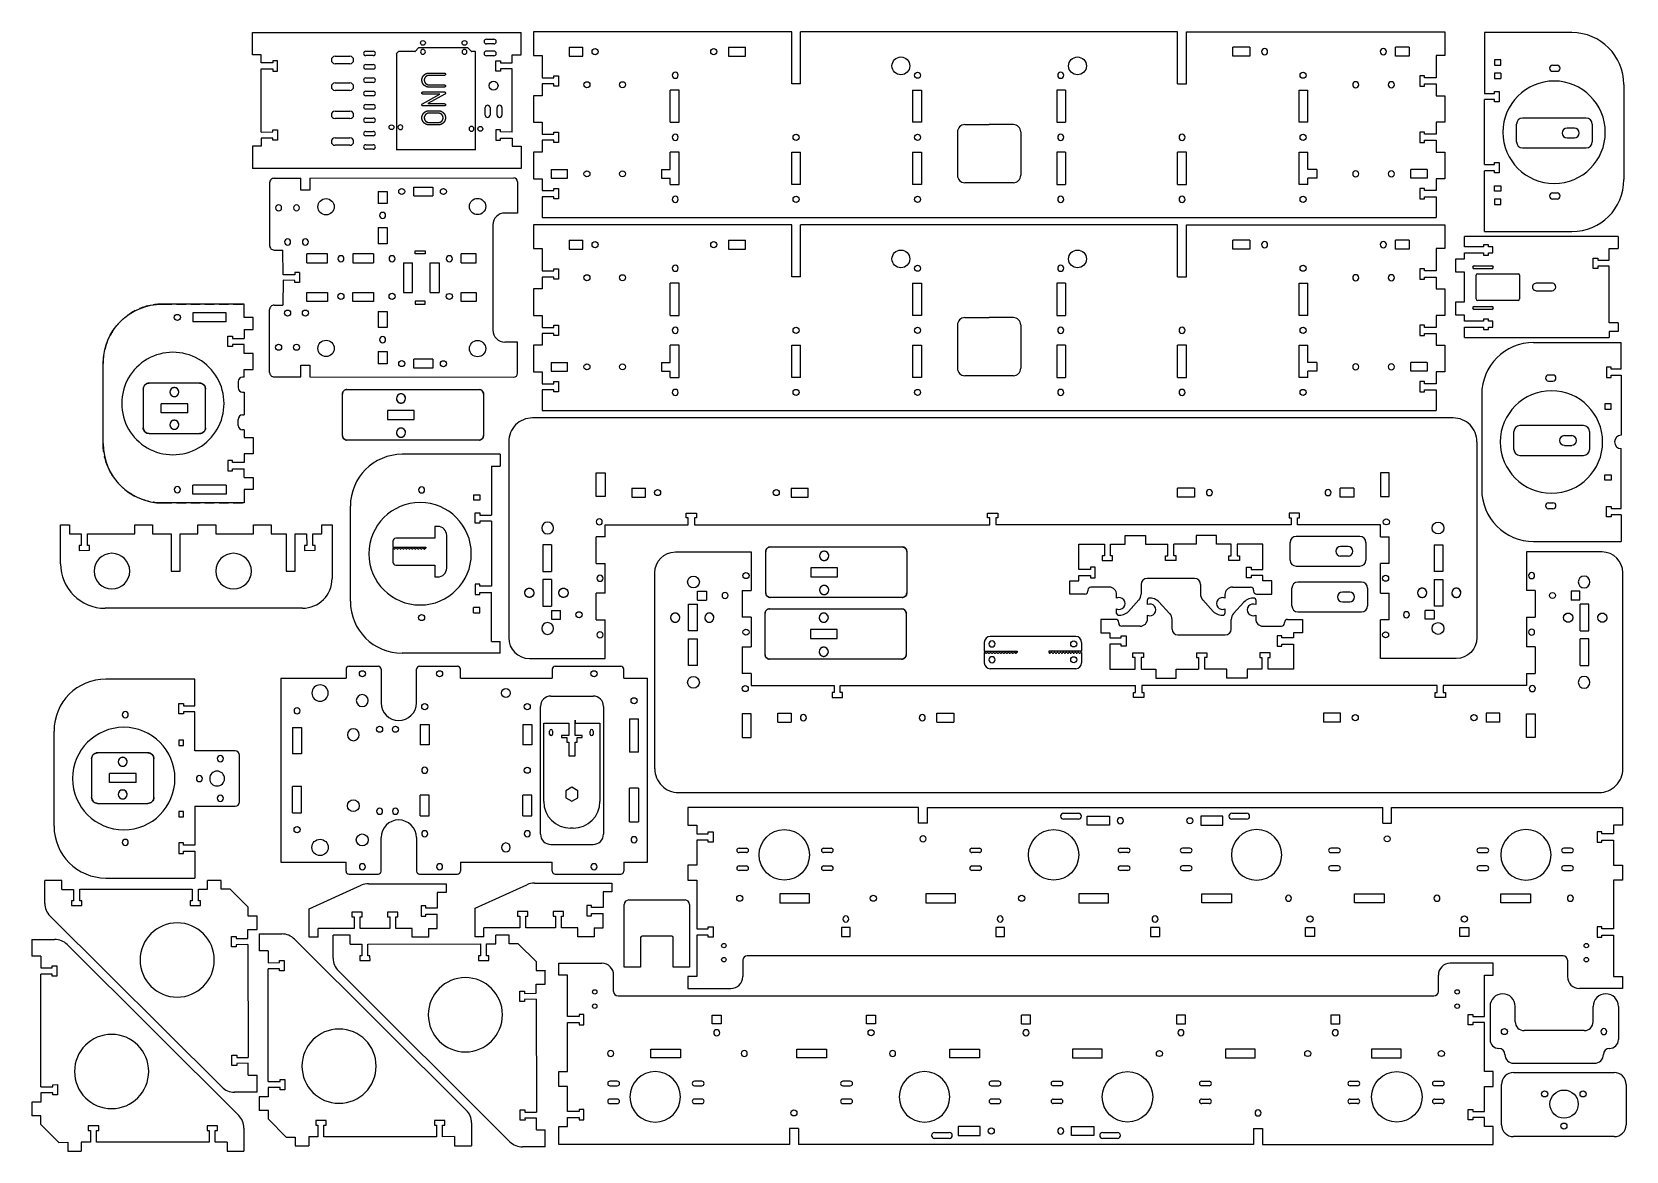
# Model space of a CAD drawing. Header units: millimetres. Extents: x 1588 to 2663, y -752 to 2.
import ezdxf

# ---------------------------------------------------------------- set-up
doc = ezdxf.new("R2010")
doc.units = ezdxf.units.MM
doc.linetypes.add('HIDDEN', pattern=[9.525, 6.35, -3.175])
doc.layers.get('0').update_dxf_attribs({"color": 253, "lineweight": 70, "true_color": 0x8faf8f})
doc.layers.add('Hidden', color=58, linetype='HIDDEN', lineweight=70, true_color=0x484805)

msp = doc.modelspace()

# ---------------------------------------------------------------- linework, layer by layer
at = {"color": 38, "lineweight": -3, "true_color": 0x482605}
for p, q in [((1737, 1.5), (1918, 1.5)), ((1737, -13.4), (1737, 1.5)), ((1918, -13.4), (1918, 1.5)), ((2626.2, 1.5), (2567.2, 1.5)), ((2567.2, 1.5), (2567.2, -39.5)), ((1849, -8.8), (1846.6, -11.2)), ((1882, -8.8), (1849.2, -8.8)), ((1884.6, -11.2), (1882.2, -8.8)), ((1894.7, -2.8), (1899.7, -2.8)), ((1899.7, -6.1), (1894.7, -6.1)), ((1743, -13.4), (1737, -13.4)), ((1743, -18.8), (1743, -13.4)), ((1750.8, -18.8), (1743, -18.8)), ((1750.8, -17.4), (1750.8, -18.8)), ((1754, -17.4), (1750.8, -17.4)), ((1754, -24.4), (1754, -17.4)), ((1792.7, -14.4), (1802.7, -14.4)), ((1802.7, -19.4), (1792.7, -19.4)), ((1813.4, -11), (1818.4, -11)), ((1818.4, -14), (1813.4, -14)), ((1813.4, -20), (1818.4, -20)), ((1834, -12.8), (1834, -77.1)), ((1835.3, -11.4), (1834.1, -12.6)), ((1846.5, -11.3), (1835.5, -11.3)), ((1887.1, -11.3), (1884.8, -11.3)), ((1887.3, -77.1), (1887.3, -11.5)), ((1894.7, -10.8), (1899.7, -10.8)), ((1899.7, -14.1), (1894.7, -14.1)), ((1901, -24.4), (1901, -17.4)), ((1901, -17.4), (1904.2, -17.4)), ((1904.2, -17.4), (1904.2, -18.8)), ((1904.2, -18.8), (1912, -18.8)), ((1912, -18.8), (1912, -13.4)), ((1912, -13.4), (1918, -13.4)), ((2574, -16.8), (2574, -20.4)), ((2578.2, -16.8), (2574, -16.8)), ((2574, -20.4), (2578.2, -20.4)), ((2578.2, -20.4), (2578.2, -16.8)), ((2613.2, -20.5), (2616.2, -20.5)), ((1743, -22.8), (1750.8, -22.9)), ((1743, -65.5), (1743, -22.8)), ((1750.8, -22.9), (1750.8, -24.4)), ((1750.8, -24.4), (1754, -24.4)), ((1818.4, -23), (1813.4, -23)), ((1813.4, -29), (1818.4, -29)), ((1818.4, -32), (1813.4, -32)), ((1856, -25.7), (1865.7, -25.7)), ((1865.7, -27.3), (1857.9, -27.3)), ((1904.2, -24.4), (1901, -24.4)), ((1912, -22.8), (1904.2, -22.9)), ((1904.2, -22.9), (1904.2, -24.4)), ((1912, -65.5), (1912, -22.8)), ((2578.2, -25.8), (2574, -25.8)), ((2574, -25.8), (2574, -29.4)), ((2574, -29.4), (2578.2, -29.4)), ((2578.2, -25.8), (2578.2, -29.4)), ((2616.2, -24.6), (2613.2, -24.6)), ((1792.7, -32.4), (1802.7, -32.4)), ((1802.7, -37.4), (1792.7, -37.4)), ((1813.4, -38), (1818.4, -38)), ((1818.4, -41), (1813.4, -41)), ((1851.6, -46.4), (1863.2, -40)), ((1852.6, -38.4), (1865.3, -38.4)), ((1863.2, -40), (1852.6, -40)), ((1866.7, -39.9), (1855.1, -46.3)), ((1865.7, -35.2), (1856, -35.2)), ((1857.9, -33.7), (1865.7, -33.7)), ((2567.2, -39.5), (2574, -39.5)), ((2574, -39.5), (2574, -38.1)), ((2574, -38.1), (2577.2, -38.1)), ((2577.2, -38.1), (2577.2, -45.1)), ((2661.2, -33.5), (2661.2, -97.5)), ((1792.7, -51.4), (1802.7, -51.4)), ((1813.4, -47), (1818.4, -47)), ((1818.4, -50), (1813.4, -50)), ((1864.8, -47.9), (1853.1, -47.9)), ((1855.1, -46.3), (1864.8, -46.3)), ((1856, -51.1), (1862.3, -51.1)), ((1862.3, -52.7), (1857.9, -52.7)), ((1893.9, -54), (1893.9, -49)), ((1897.1, -49), (1897.1, -54)), ((1901.9, -54), (1901.9, -49)), ((1905.1, -49), (1905.1, -54)), ((2574, -43.6), (2567.2, -43.6)), ((2567.2, -87.4), (2567.2, -43.6)), ((2574, -45.1), (2574, -43.6)), ((2577.2, -45.1), (2574, -45.1)), ((1750.8, -65.4), (1750.8, -64)), ((1750.8, -64), (1754, -64)), ((1754, -64), (1754, -71)), ((1802.7, -56.4), (1792.7, -56.4)), ((1813.4, -56), (1818.4, -56)), ((1818.4, -59), (1813.4, -59)), ((1859.6, -60.6), (1856, -60.6)), ((1857.9, -59), (1862.3, -59)), ((1901, -64), (1901, -71)), ((1904.2, -64), (1901, -64)), ((1904.2, -65.4), (1904.2, -64)), ((1743, -74.9), (1737, -74.9)), ((1737, -74.9), (1737, -89.9)), ((1743, -65.5), (1750.8, -65.4)), ((1750.8, -69.5), (1743, -69.5)), ((1743, -69.5), (1743, -74.9)), ((1750.8, -71), (1750.8, -69.5)), ((1754, -71), (1750.8, -71)), ((1792.7, -69.4), (1802.7, -69.4)), ((1802.7, -74.4), (1792.7, -74.4)), ((1813.4, -65), (1818.4, -65)), ((1818.4, -68), (1813.4, -68)), ((1813.4, -74), (1818.4, -74)), ((1901, -71), (1904.2, -71)), ((1912, -65.5), (1904.2, -65.4)), ((1904.2, -69.5), (1912, -69.5)), ((1904.2, -71), (1904.2, -69.5)), ((1912, -69.5), (1912, -74.9)), ((1912, -74.9), (1918, -74.9)), ((1918, -74.9), (1918, -89.9)), ((1818.4, -77), (1813.4, -77)), ((1834.2, -77.3), (1887.1, -77.3)), ((1918, -89.9), (1737, -89.9)), ((1751.6, -96.6), (1769.7, -96.6)), ((1769.7, -104.5), (1769.7, -96.6)), ((1775.7, -96.6), (1913.1, -96.4)), ((1775.7, -96.6), (1775.7, -104.5)), ((2567.2, -87.4), (2574, -87.4)), ((2574, -91.5), (2567.2, -91.5)), ((2567.2, -132.5), (2567.2, -91.5)), ((2574, -87.4), (2574, -86)), ((2574, -86), (2577.2, -86)), ((2574, -93), (2574, -91.5)), ((2577.2, -93), (2574, -93)), ((2577.2, -86), (2577.2, -93)), ((1748.6, -99.6), (1748.6, -141.9)), ((1775.7, -104.5), (1769.7, -104.5)), ((1821.7, -105.5), (1821.7, -113.6)), ((1821.7, -105.5), (1827.7, -105.5)), ((1827.7, -105.5), (1827.7, -113.6)), ((1845.7, -108.5), (1845.7, -102.5)), ((1845.7, -102.5), (1858.6, -102.5)), ((1858.6, -102.5), (1858.6, -108.5)), ((1915.6, -98.9), (1915.6, -120)), ((2574, -105.3), (2574, -101.7)), ((2574, -101.7), (2578.2, -101.7)), ((2578.2, -105.3), (2574, -105.3)), ((2578.2, -101.7), (2578.2, -105.3)), ((2613.2, -106.5), (2616.2, -106.5)), ((1827.7, -113.6), (1821.7, -113.6)), ((1845.7, -108.5), (1858.6, -108.5)), ((2574, -110.7), (2574, -114.3)), ((2578.2, -110.7), (2574, -110.7)), ((2574, -114.3), (2578.2, -114.3)), ((2578.2, -114.3), (2578.2, -110.7)), ((2616.2, -110.6), (2613.2, -110.6)), ((1899.1, -128), (1899.1, -198.9)), ((1915.6, -120), (1907, -120)), ((1821.7, -129.7), (1821.7, -140.7)), ((1821.7, -129.7), (1827.7, -129.7)), ((1827.7, -129.7), (1827.7, -140.7)), ((2657.4, -135.9), (2553.9, -135.9)), ((2553.9, -142.8), (2553.9, -135.9)), ((2567.2, -132.5), (2626.2, -132.5)), ((2657.4, -135.9), (2657.4, -143.9)), ((1751.6, -144.9), (1757.6, -144.9)), ((1757.7, -161.6), (1757.6, -144.9)), ((1787.6, -147.5), (1773.6, -147.5)), ((1773.6, -153.5), (1773.6, -147.5)), ((1787.6, -153.5), (1787.6, -147.5)), ((1818.7, -147.5), (1804.7, -147.5)), ((1804.7, -147.5), (1804.7, -153.5)), ((1818.7, -147.5), (1818.7, -153.5)), ((1827.7, -140.7), (1821.7, -140.7)), ((1846.6, -145.5), (1853.5, -145.5)), ((1846.6, -147.5), (1846.6, -145.5)), ((1853.5, -147.5), (1846.6, -147.5)), ((1853.5, -145.5), (1853.5, -147.5)), ((1887.7, -147.5), (1877.7, -147.5)), ((1877.7, -153.5), (1877.7, -147.5)), ((1887.7, -153.5), (1887.7, -147.5)), ((2566.7, -142.8), (2553.9, -142.8)), ((2553.9, -146.9), (2566.7, -146.9)), ((2553.9, -150.9), (2553.9, -146.9)), ((2566.7, -141.4), (2566.7, -142.8)), ((2569.9, -141.4), (2566.7, -141.4)), ((2566.7, -146.9), (2566.7, -148.4)), ((2566.7, -148.4), (2569.9, -148.4)), ((2569.9, -142.8), (2569.9, -141.4)), ((2572.9, -142.8), (2569.9, -142.8)), ((2569.9, -146.9), (2572.9, -146.9)), ((2569.9, -148.4), (2569.9, -146.9)), ((2572.9, -146.9), (2572.9, -142.8)), ((2640.4, -157.4), (2640.4, -150.4)), ((2640.4, -150.4), (2643.6, -150.4)), ((2643.6, -150.4), (2643.6, -151.8)), ((2651.4, -151.8), (2651.4, -143.9)), ((2651.4, -143.9), (2657.4, -143.9)), ((1768.7, -160), (1765.5, -160)), ((1765.5, -160), (1765.5, -161.6)), ((1768.7, -160), (1768.7, -166.9)), ((1773.6, -153.5), (1787.6, -153.5)), ((1804.7, -153.5), (1818.7, -153.5)), ((1838.8, -153.5), (1844.8, -153.5)), ((1838.8, -153.5), (1838.8, -173.5)), ((1844.8, -173.5), (1844.8, -153.5)), ((1856.8, -153.5), (1862.8, -153.5)), ((1856.8, -173.5), (1856.8, -153.5)), ((1862.8, -153.5), (1862.8, -173.5)), ((1877.7, -153.5), (1887.7, -153.5)), ((2547.9, -150.9), (2553.9, -150.9)), ((2547.9, -159.9), (2547.9, -150.9)), ((2553.9, -159.9), (2547.9, -159.9)), ((2553.9, -179.8), (2553.9, -159.9)), ((2560.3, -155.5), (2572.3, -155.5)), ((2572.3, -157.5), (2560.3, -157.5)), ((2562.7, -160.9), (2589.9, -160.9)), ((2643.6, -157.4), (2640.4, -157.4)), ((2643.6, -151.8), (2651.4, -151.8)), ((2651.4, -155.9), (2643.6, -155.9)), ((2643.6, -155.9), (2643.6, -157.4)), ((2651.4, -193.9), (2651.4, -155.9)), ((1757.7, -165.3), (1757.6, -182)), ((1765.5, -161.6), (1757.7, -161.6)), ((1765.5, -165.4), (1757.7, -165.3)), ((1765.5, -166.9), (1765.5, -165.4)), ((1768.7, -166.9), (1765.5, -166.9)), ((2561.7, -177.9), (2561.7, -161.9)), ((2590.9, -161.9), (2590.9, -177.9)), ((2613, -167.3), (2602.1, -167.3)), ((1731.4, -181.3), (1676.4, -181.3)), ((1731.4, -190.3), (1731.4, -181.3)), ((1751.6, -182), (1757.6, -182)), ((1773.6, -173.5), (1787.6, -173.5)), ((1773.6, -179.5), (1773.6, -173.5)), ((1787.6, -179.5), (1773.6, -179.5)), ((1787.6, -173.5), (1787.6, -179.5)), ((1804.7, -173.5), (1818.7, -173.5)), ((1804.7, -179.5), (1804.7, -173.5)), ((1818.7, -179.5), (1804.7, -179.5)), ((1818.7, -173.5), (1818.7, -179.5)), ((1838.8, -173.5), (1844.8, -173.5)), ((1846.6, -179.4), (1846.6, -181.4)), ((1853.5, -179.4), (1846.6, -179.4)), ((1846.6, -181.4), (1853.5, -181.4)), ((1853.5, -181.4), (1853.5, -179.4)), ((1856.8, -173.5), (1862.8, -173.5)), ((1877.7, -173.5), (1887.7, -173.5)), ((1877.7, -179.5), (1877.7, -173.5)), ((1887.7, -179.5), (1877.7, -179.5)), ((1887.7, -173.5), (1887.7, -179.5)), ((2547.9, -179.8), (2553.9, -179.8)), ((2547.9, -188.8), (2547.9, -179.8)), ((2589.9, -178.9), (2562.7, -178.9)), ((2602.2, -172.3), (2612.8, -172.3)), ((1696.8, -187.3), (1696.8, -193.3)), ((1719.4, -187.3), (1696.8, -187.3)), ((1719.4, -193.3), (1696.8, -193.3)), ((1719.4, -193.3), (1719.4, -187.3)), ((1737.4, -190.3), (1731.4, -190.3)), ((1737.4, -198.4), (1737.4, -190.3)), ((1748.6, -227.3), (1748.6, -185)), ((1821.7, -186.3), (1821.7, -197.2)), ((1821.7, -186.3), (1827.7, -186.3)), ((1827.7, -186.3), (1827.7, -197.2)), ((2553.9, -188.8), (2547.9, -188.8)), ((2553.9, -192.8), (2553.9, -188.8)), ((2566.7, -192.8), (2553.9, -192.8)), ((2560.3, -182.9), (2572.3, -182.9)), ((2572.3, -184.9), (2560.3, -184.9)), ((2566.7, -191.4), (2566.7, -192.8)), ((2569.9, -191.4), (2566.7, -191.4)), ((2569.9, -192.8), (2569.9, -191.4)), ((2572.9, -192.8), (2569.9, -192.8)), ((2572.9, -196.9), (2572.9, -192.8)), ((1720.4, -209.9), (1720.4, -202.9)), ((1720.4, -202.9), (1723.6, -202.9)), ((1723.6, -202.9), (1723.6, -204.4)), ((1731.4, -198.4), (1731.4, -204.4)), ((1731.4, -198.4), (1737.4, -198.4)), ((1827.7, -197.2), (1821.7, -197.2)), ((2553.9, -196.9), (2566.7, -196.9)), ((2553.9, -203.9), (2553.9, -196.9)), ((2553.9, -203.9), (2651.4, -203.9)), ((2566.7, -196.9), (2566.7, -198.4)), ((2566.7, -198.4), (2569.9, -198.4)), ((2569.9, -196.9), (2572.9, -196.9)), ((2569.9, -198.4), (2569.9, -196.9)), ((2657.4, -193.9), (2651.4, -193.9)), ((2651.4, -199.9), (2651.4, -203.9)), ((2657.4, -199.9), (2651.4, -199.9)), ((2657.4, -193.9), (2657.4, -199.9)), ((1723.6, -209.9), (1720.4, -209.9)), ((1723.6, -204.4), (1731.4, -204.4)), ((1731.4, -208.5), (1723.6, -208.5)), ((1723.6, -208.5), (1723.6, -209.9)), ((1731.4, -214.5), (1731.4, -208.5)), ((1737.4, -214.5), (1731.4, -214.5)), ((1737.4, -225.4), (1737.4, -214.5)), ((1821.7, -213.3), (1821.7, -221.5)), ((1821.7, -213.3), (1827.7, -213.3)), ((1827.7, -213.3), (1827.7, -221.5)), ((1915.6, -206.9), (1907.1, -206.9)), ((1915.6, -228), (1915.6, -206.9)), ((2600.4, -207.2), (2659.4, -207.2)), ((2659.4, -225.2), (2659.4, -207.2)), ((1636.4, -275.3), (1636.4, -221.3)), ((1731.4, -230.6), (1731.4, -225.4)), ((1731.4, -225.4), (1737.4, -225.4)), ((1769.7, -230.4), (1769.7, -222.5)), ((1769.7, -222.5), (1775.7, -222.5)), ((1775.7, -222.5), (1775.7, -230.4)), ((1827.7, -221.5), (1821.7, -221.5)), ((1845.7, -224.4), (1845.7, -218.4)), ((1858.6, -218.5), (1845.7, -218.4)), ((1858.6, -224.5), (1845.7, -224.4)), ((1858.6, -218.5), (1858.6, -224.5)), ((2649.4, -223.8), (2649.4, -230.8)), ((2652.6, -223.8), (2649.4, -223.8)), ((2652.6, -225.2), (2652.6, -223.8)), ((2659.4, -225.2), (2652.6, -225.2)), ((1701.4, -234.6), (1667.4, -234.6)), ((1727.4, -233.6), (1727.4, -237.6)), ((1731.4, -230.6), (1730.4, -230.6)), ((1751.6, -230.3), (1769.7, -230.4)), ((1775.7, -230.4), (1913.1, -230.5)), ((2613.4, -229.2), (2610.4, -229.2)), ((2610.4, -233.3), (2613.4, -233.3)), ((2649.4, -230.8), (2652.6, -230.8)), ((2652.6, -229.3), (2659.4, -229.3)), ((2652.6, -230.8), (2652.6, -229.3)), ((2659.4, -229.3), (2659.4, -269.7)), ((1663.4, -238.6), (1663.4, -264.6)), ((1705.4, -264.6), (1705.4, -238.6)), ((1730.4, -240.6), (1731.4, -240.6)), ((1731.4, -240.6), (1731.4, -256)), ((1797.7, -269.9), (1797.7, -241.9)), ((1800.7, -238.9), (1889.7, -238.9)), ((1892.7, -241.9), (1892.7, -269.9)), ((2565.4, -242.2), (2565.4, -306.2)), ((1693.4, -248.6), (1675.4, -248.6)), ((1675.4, -254.6), (1675.4, -248.6)), ((1693.4, -254.6), (1675.4, -254.6)), ((1693.4, -254.6), (1693.4, -248.6)), ((1730.4, -256), (1731.4, -256)), ((1828.1, -253), (1828.1, -259)), ((1846.1, -253), (1828.1, -253)), ((1846.1, -259), (1846.1, -253)), ((2648.4, -248.5), (2648.4, -252.1)), ((2652.6, -248.5), (2648.4, -248.5)), ((2648.4, -252.1), (2652.6, -252.1)), ((2652.6, -252.1), (2652.6, -248.5)), ((1727.4, -263), (1727.4, -259)), ((1731.4, -266), (1730.4, -266)), ((1731.4, -266), (1731.4, -271.2)), ((1828.1, -259), (1846.1, -259)), ((1667.4, -268.6), (1701.4, -268.6)), ((1731.4, -271.2), (1737.4, -271.2)), ((1737.4, -271.2), (1737.4, -282.1)), ((1889.7, -272.9), (1800.7, -272.9)), ((2659.4, -319.1), (2659.4, -278.7)), ((1720.4, -286.7), (1720.4, -293.7)), ((1723.6, -286.7), (1720.4, -286.7)), ((1723.6, -288.1), (1723.6, -286.7)), ((1731.4, -288.1), (1723.6, -288.1)), ((1731.4, -282.1), (1731.4, -288.1)), ((1737.4, -282.1), (1731.4, -282.1)), ((1904, -282.5), (1838, -282.5)), ((1904, -282.5), (1904, -290.5)), ((1720.4, -293.7), (1723.6, -293.7)), ((1723.6, -292.2), (1731.4, -292.2)), ((1723.6, -293.7), (1723.6, -292.2)), ((1731.4, -298.2), (1731.4, -292.2)), ((1731.4, -298.2), (1737.4, -298.2)), ((1737.4, -298.2), (1737.4, -306.3)), ((1898, -290.5), (1904, -290.5)), ((1898, -290.5), (1898, -323.5)), ((2648.4, -296.4), (2652.6, -296.4)), ((2648.4, -300), (2648.4, -296.4)), ((2652.6, -300), (2648.4, -300)), ((2652.6, -296.4), (2652.6, -300)), ((1696.8, -309.3), (1696.8, -303.3)), ((1719.4, -303.3), (1696.8, -303.3)), ((1719.4, -309.3), (1696.8, -309.3)), ((1719.4, -303.3), (1719.4, -309.3)), ((1737.4, -306.3), (1731.4, -306.3)), ((1731.4, -306.3), (1731.4, -315.3)), ((1886, -309.7), (1886, -313.3)), ((1886, -309.7), (1890.2, -309.7)), ((1890.2, -309.7), (1890.2, -313.3)), ((1731.4, -315.3), (1676.4, -315.3)), ((1803, -381.5), (1803, -317.5)), ((1890.2, -313.3), (1886, -313.3)), ((1887, -322), (1890.2, -322)), ((1887, -329), (1887, -322)), ((1890.2, -322), (1890.2, -323.5)), ((2610.4, -315.2), (2613.4, -315.2)), ((2613.4, -319.3), (2610.4, -319.3)), ((2649.4, -324.7), (2649.4, -317.7)), ((2649.4, -317.7), (2652.6, -317.7)), ((2652.6, -317.7), (2652.6, -319.1)), ((2652.6, -319.1), (2659.4, -319.1)), ((1607.7, -330.1), (1613.7, -330.1)), ((1607.7, -356.2), (1607.7, -330.1)), ((1613.7, -330.1), (1613.7, -336.1)), ((1657.7, -330.1), (1669.7, -330.1)), ((1657.7, -336.1), (1657.7, -330.1)), ((1669.7, -330.1), (1669.7, -336.1)), ((1700.3, -330.1), (1712.3, -330.1)), ((1700.3, -336.1), (1700.3, -330.1)), ((1712.3, -330.1), (1712.3, -336.1)), ((1737.7, -330.1), (1749.7, -330.1)), ((1737.7, -336.1), (1737.7, -330.1)), ((1749.7, -330.1), (1749.7, -336.1)), ((1783.7, -330.1), (1790.7, -330.1)), ((1783.7, -336.1), (1783.7, -330.1)), ((1790.7, -330.1), (1790.7, -366.2)), ((1861.9, -331.1), (1859.9, -331.1)), ((1859.9, -331.1), (1859.9, -339.1)), ((1890.2, -329), (1887, -329)), ((1890.2, -323.5), (1898, -323.5)), ((1890.2, -327.6), (1890.2, -329)), ((1898, -327.6), (1890.2, -327.6)), ((1898, -327.6), (1898, -371.4)), ((2652.6, -324.7), (2649.4, -324.7)), ((2659.4, -323.2), (2652.6, -323.2)), ((2652.6, -323.2), (2652.6, -324.7)), ((2659.4, -323.2), (2659.4, -341.2)), ((1613.7, -336.1), (1621.6, -336.1)), ((1621.6, -336.1), (1621.7, -343.9)), ((1625.8, -336.1), (1657.7, -336.1)), ((1625.8, -343.9), (1625.8, -336.1)), ((1669.7, -336.1), (1682.3, -336.1)), ((1682.3, -336.1), (1682.3, -361.2)), ((1688.3, -336.1), (1700.3, -336.1)), ((1688.3, -361.2), (1688.3, -336.1)), ((1712.3, -336.1), (1737.7, -336.1)), ((1749.7, -336.1), (1759.7, -336.1)), ((1759.7, -336.1), (1759.7, -361.2)), ((1765.7, -336.1), (1773.5, -336.1)), ((1765.7, -361.2), (1765.7, -336.1)), ((1773.5, -336.1), (1773.6, -343.9)), ((1777.7, -336.1), (1783.7, -336.1)), ((1777.7, -343.9), (1777.7, -336.1)), ((1831.6, -341.1), (1831.6, -345.1)), ((1859.9, -339.1), (1833.6, -339.1)), ((1867.9, -359.1), (1867.9, -337.1)), ((2293.9, -343.1), (2311.1, -343.1)), ((2293.9, -360.1), (2293.9, -343.1)), ((2311.1, -343.1), (2311.1, -350.9)), ((2315.2, -343.1), (2325.2, -343.1)), ((2315.2, -350.9), (2315.2, -343.1)), ((2325.2, -337.1), (2338.9, -337.1)), ((2325.2, -343.1), (2325.2, -337.1)), ((2338.9, -337.1), (2338.9, -343.1)), ((2338.9, -343.1), (2353.9, -343.1)), ((2353.9, -350.9), (2353.9, -343.1)), ((2372.9, -343.1), (2357.9, -343.1)), ((2357.9, -350.9), (2357.9, -343.1)), ((2386.6, -337.1), (2372.9, -337.1)), ((2372.9, -337.1), (2372.9, -343.1)), ((2386.6, -343.1), (2386.6, -337.1)), ((2396.6, -343.1), (2386.6, -343.1)), ((2396.6, -350.9), (2396.6, -343.1)), ((2417.9, -343.1), (2400.7, -343.1)), ((2400.7, -343.1), (2400.7, -350.9)), ((2417.9, -360.1), (2417.9, -343.1)), ((2600.4, -341.2), (2659.4, -341.2)), ((1621.7, -343.9), (1620.2, -344)), ((1620.2, -344), (1620.2, -347.2)), ((1620.2, -347.2), (1627.2, -347.1)), ((1627.2, -343.9), (1625.8, -343.9)), ((1627.2, -347.1), (1627.2, -343.9)), ((1773.6, -343.9), (1772.2, -344)), ((1772.2, -344), (1772.2, -347.2)), ((1772.2, -347.2), (1779.2, -347.1)), ((1779.2, -343.9), (1777.7, -343.9)), ((1779.2, -347.1), (1779.2, -343.9)), ((1831.6, -345.1), (1853.8, -345.1)), ((1832.1, -345.8), (1831.6, -345.8)), ((1831.6, -345.8), (1831.6, -355.1)), ((1834.1, -345.8), (1833.5, -345.8)), ((1836.1, -345.8), (1835.5, -345.8)), ((1838.1, -345.8), (1837.5, -345.8)), ((1840.1, -345.8), (1839.5, -345.8)), ((1842.1, -345.8), (1841.5, -345.8)), ((1844.1, -345.8), (1843.5, -345.8)), ((1846.1, -345.8), (1845.5, -345.8)), ((1848.1, -345.8), (1847.5, -345.8)), ((1850.1, -345.8), (1849.5, -345.8)), ((1852.1, -345.8), (1851.5, -345.8)), ((1853.3, -345.8), (1853.8, -345.8)), ((1853.8, -345.1), (1853.8, -345.8)), ((2082.9, -375.9), (2082.9, -347.9)), ((2085.9, -344.9), (2174.9, -344.9)), ((2177.9, -347.9), (2177.9, -375.9)), ((2309.6, -350.9), (2309.6, -354.1)), ((2311.1, -350.9), (2309.6, -350.9)), ((2309.6, -354.1), (2316.6, -354.1)), ((2316.6, -350.9), (2315.2, -350.9)), ((2316.6, -354.1), (2316.6, -350.9)), ((2352.4, -354.1), (2352.4, -350.9)), ((2352.4, -350.9), (2353.9, -350.9)), ((2359.4, -354.1), (2352.4, -354.1)), ((2359.4, -350.9), (2357.9, -350.9)), ((2359.4, -354.1), (2359.4, -350.9)), ((2395.1, -354.1), (2395.1, -350.9)), ((2395.1, -350.9), (2396.6, -350.9)), ((2402.1, -354.1), (2395.1, -354.1)), ((2400.7, -350.9), (2402.1, -350.9)), ((2402.1, -350.9), (2402.1, -354.1)), ((1682.3, -361.2), (1688.3, -361.2)), ((1759.7, -361.2), (1765.7, -361.2)), ((1833.6, -357.1), (1859.9, -357.1)), ((1859.9, -357.1), (1859.9, -365.1)), ((1859.9, -365.1), (1861.9, -365.1)), ((2113.3, -359), (2113.3, -365)), ((2131.3, -359), (2113.3, -359)), ((2113.3, -365), (2131.3, -365)), ((2131.3, -365), (2131.3, -359)), ((2301.7, -360.1), (2293.9, -360.1)), ((2293.9, -364.2), (2301.7, -364.2)), ((2293.9, -367.7), (2293.9, -364.2)), ((2301.7, -358.6), (2301.7, -360.1)), ((2304.9, -358.6), (2301.7, -358.6)), ((2301.7, -364.2), (2301.7, -365.6)), ((2304.9, -365.6), (2304.9, -358.6)), ((2406.9, -365.6), (2406.9, -358.6)), ((2406.9, -358.6), (2410.1, -358.6)), ((2410.1, -358.6), (2410.1, -360.1)), ((2410.1, -360.1), (2417.9, -360.1)), ((2417.9, -364.2), (2410.1, -364.2)), ((2410.1, -364.2), (2410.1, -365.6)), ((2417.9, -367.7), (2417.9, -364.2)), ((1887, -369.9), (1887, -376.9)), ((1890.2, -369.9), (1887, -369.9)), ((1890.2, -371.4), (1890.2, -369.9)), ((1898, -371.4), (1890.2, -371.4)), ((1890.2, -375.5), (1898, -375.5)), ((1890.2, -376.9), (1890.2, -375.5)), ((1898, -408.5), (1898, -375.5)), ((2287.9, -367.7), (2293.9, -367.7)), ((2287.9, -376.7), (2287.9, -367.7)), ((2300, -374), (2300, -374.7)), ((2301.7, -365.6), (2304.9, -365.6)), ((2314.4, -372), (2302, -372)), ((2335.9, -370.1), (2335.9, -376.6)), ((2371.9, -366.1), (2339.9, -366.1)), ((2375.9, -370.1), (2375.9, -376.6)), ((2397.4, -372), (2409.7, -372)), ((2410.1, -365.6), (2406.9, -365.6)), ((2411.7, -374), (2411.7, -374.7)), ((2423.9, -367.7), (2417.9, -367.7)), ((2423.9, -376.7), (2423.9, -367.7)), ((1770.7, -386.2), (1637.7, -386.2)), ((1886, -389.2), (1886, -385.6)), ((1890.2, -385.6), (1886, -385.6)), ((1887, -376.9), (1890.2, -376.9)), ((1890.2, -389.2), (1890.2, -385.6)), ((2085.5, -386.5), (2174.5, -386.5)), ((2174.9, -378.9), (2085.9, -378.9)), ((2298, -376.7), (2287.9, -376.7)), ((2319.4, -379.5), (2319.4, -377)), ((2319.4, -389.8), (2319.4, -386.6)), ((2334.3, -380.6), (2327.3, -388.3)), ((2340.2, -383.7), (2340.2, -380.5)), ((2355.1, -389.7), (2348, -382)), ((2377.4, -380.6), (2384.5, -388.3)), ((2392.4, -377), (2392.4, -379.5)), ((2392.4, -386.6), (2392.4, -389.8)), ((2398.2, -389.7), (2405.2, -382)), ((2413.1, -380.5), (2413.1, -383.7)), ((2413.7, -376.7), (2423.9, -376.7)), ((1886, -389.2), (1890.2, -389.2)), ((2082.5, -417.5), (2082.5, -389.5)), ((2177.5, -389.5), (2177.5, -417.5)), ((2318.8, -393.7), (2308.7, -393.7)), ((2308.7, -393.7), (2308.7, -402.7)), ((2320.8, -396.3), (2320.8, -395.7)), ((2340.2, -393.3), (2340.2, -390.9)), ((2356.7, -400.2), (2356.7, -393.8)), ((2396.6, -400.2), (2396.6, -393.8)), ((2413.1, -390.9), (2413.1, -393.3)), ((2432.5, -396.3), (2432.5, -395.7)), ((2434.5, -393.7), (2444.6, -393.7)), ((2444.6, -393.7), (2444.6, -402.7)), ((2113, -400.6), (2113, -406.6)), ((2131, -400.6), (2113, -400.6)), ((2113, -406.6), (2131, -406.6)), ((2131, -406.6), (2131, -400.6)), ((2291.8, -405.2), (2234.2, -405.2)), ((2308.7, -402.7), (2314.7, -402.7)), ((2314.7, -402.7), (2314.7, -406.2)), ((2314.7, -406.2), (2322.5, -406.2)), ((2322.5, -406.2), (2322.5, -404.7)), ((2322.5, -404.7), (2325.7, -404.7)), ((2335.2, -398.3), (2322.8, -398.3)), ((2325.7, -404.7), (2325.7, -411.7)), ((2360.7, -404.2), (2392.6, -404.2)), ((2418.1, -398.3), (2430.5, -398.3)), ((2427.6, -404.7), (2427.6, -411.7)), ((2430.8, -404.7), (2427.6, -404.7)), ((2430.8, -406.2), (2430.8, -404.7)), ((2438.6, -406.2), (2430.8, -406.2)), ((2438.6, -402.7), (2438.6, -406.2)), ((2444.6, -402.7), (2438.6, -402.7)), ((1904, -416.5), (1838, -416.5)), ((1898, -408.5), (1904, -408.5)), ((1904, -416.5), (1904, -408.5)), ((2230.2, -409.2), (2230.2, -415.2)), ((2230.2, -415.2), (2252.4, -415.2)), ((2230.2, -415.9), (2230.2, -422.9)), ((2230.2, -415.9), (2230.7, -415.9)), ((2232.1, -415.9), (2232.7, -415.9)), ((2234.1, -415.9), (2234.7, -415.9)), ((2236.1, -415.9), (2236.7, -415.9)), ((2238.1, -415.9), (2238.7, -415.9)), ((2240.1, -415.9), (2240.7, -415.9)), ((2242.1, -415.9), (2242.7, -415.9)), ((2244.1, -415.9), (2244.7, -415.9)), ((2246.1, -415.9), (2246.7, -415.9)), ((2248.1, -415.9), (2248.7, -415.9)), ((2250.1, -415.9), (2250.7, -415.9)), ((2252.4, -415.9), (2251.9, -415.9)), ((2252.4, -415.2), (2252.4, -415.9)), ((2273.6, -415.2), (2273.6, -415.9)), ((2295.8, -415.2), (2273.6, -415.2)), ((2273.6, -415.9), (2274.1, -415.9)), ((2275.8, -415.9), (2275.2, -415.9)), ((2277.8, -415.9), (2277.2, -415.9)), ((2279.8, -415.9), (2279.2, -415.9)), ((2281.8, -415.9), (2281.2, -415.9)), ((2283.8, -415.9), (2283.2, -415.9)), ((2285.8, -415.9), (2285.2, -415.9)), ((2287.8, -415.9), (2287.2, -415.9)), ((2289.8, -415.9), (2289.2, -415.9)), ((2291.8, -415.9), (2291.2, -415.9)), ((2293.8, -415.9), (2293.2, -415.9)), ((2295.8, -415.9), (2295.2, -415.9)), ((2295.8, -409.2), (2295.8, -415.2)), ((2295.8, -415.9), (2295.8, -422.9)), ((2322.5, -410.3), (2314.7, -410.3)), ((2314.7, -410.3), (2314.7, -427.2)), ((2322.5, -411.7), (2322.5, -410.3)), ((2325.7, -411.7), (2322.5, -411.7)), ((2330.4, -419.4), (2330.4, -416.2)), ((2330.4, -416.2), (2337.4, -416.2)), ((2337.4, -416.2), (2337.4, -419.4)), ((2373.2, -416.2), (2373.2, -419.4)), ((2373.2, -416.2), (2380.1, -416.2)), ((2380.1, -416.2), (2380.1, -419.4)), ((2415.9, -416.2), (2415.9, -419.4)), ((2422.9, -416.2), (2415.9, -416.2)), ((2422.9, -419.4), (2422.9, -416.2)), ((2427.6, -411.7), (2430.8, -411.7)), ((2430.8, -410.3), (2438.6, -410.3)), ((2430.8, -411.7), (2430.8, -410.3)), ((2438.6, -410.3), (2438.6, -427.2)), ((1800.1, -427.3), (1800.1, -433.3)), ((1802.1, -425.3), (1821.7, -425.3)), ((1823.7, -427.3), (1823.7, -449.9)), ((1847.6, -449.9), (1847.6, -427.3)), ((1849.6, -425.3), (1875.2, -425.3)), ((1877.2, -433.3), (1877.2, -427.3)), ((1939.1, -427.3), (1939.1, -433.3)), ((1941.1, -425.3), (1985.2, -425.3)), ((1987.2, -433.3), (1987.2, -427.3)), ((2174.5, -420.5), (2085.5, -420.5)), ((2291.8, -426.9), (2234.2, -426.9)), ((2314.7, -427.2), (2331.8, -427.2)), ((2331.8, -419.4), (2330.4, -419.4)), ((2331.8, -427.2), (2331.8, -419.4)), ((2337.4, -419.4), (2335.9, -419.4)), ((2335.9, -419.4), (2335.9, -427.2)), ((2335.9, -427.2), (2345.9, -427.2)), ((2345.9, -427.2), (2345.9, -433.2)), ((2359.6, -433.2), (2359.6, -427.2)), ((2359.6, -427.2), (2374.6, -427.2)), ((2373.2, -419.4), (2374.6, -419.4)), ((2374.6, -419.4), (2374.6, -427.2)), ((2380.1, -419.4), (2378.7, -419.4)), ((2378.7, -419.4), (2378.7, -427.2)), ((2393.7, -427.2), (2378.7, -427.2)), ((2393.7, -433.2), (2393.7, -427.2)), ((2407.3, -427.2), (2407.3, -433.2)), ((2417.3, -427.2), (2407.3, -427.2)), ((2415.9, -419.4), (2417.3, -419.4)), ((2417.3, -419.4), (2417.3, -427.2)), ((2421.4, -419.4), (2422.9, -419.4)), ((2421.4, -427.2), (2421.4, -419.4)), ((2438.6, -427.2), (2421.4, -427.2)), ((1698.3, -433.9), (1638.3, -433.9)), ((1698.3, -451.9), (1698.3, -433.9)), ((1756.1, -433.3), (1800.1, -433.3)), ((1756.1, -433.3), (1756.1, -557.3)), ((1877.2, -433.3), (1939.1, -433.3)), ((1987.2, -433.3), (2003.2, -433.3)), ((2003.2, -557.3), (2003.2, -433.3)), ((2345.9, -433.2), (2359.6, -433.2)), ((2407.3, -433.2), (2393.7, -433.2)), ((1687.3, -457.4), (1687.3, -450.4)), ((1687.3, -450.4), (1690.5, -450.4)), ((1690.5, -450.4), (1690.5, -451.9)), ((1938.1, -445.3), (1966.6, -445.3)), ((1690.5, -457.4), (1687.3, -457.4)), ((1690.5, -451.9), (1698.3, -451.9)), ((1698.3, -456), (1690.5, -456)), ((1690.5, -456), (1690.5, -457.4)), ((1698.3, -482.2), (1698.3, -456)), ((1931.1, -538.3), (1931.1, -452.3)), ((1954.4, -461.5), (1954.4, -463.5)), ((1954.4, -463.5), (1954.4, -461.5)), ((1954.4, -461.5), (1954.4, -461.5)), ((1973.6, -452.3), (1973.6, -538.3)), ((1991.2, -460.6), (1997.2, -460.6)), ((1991.2, -460.6), (1991.2, -483.2)), ((1997.2, -483.2), (1997.2, -460.6)), ((1603.3, -532.9), (1603.3, -468.9)), ((1764.1, -466.6), (1770.1, -466.6)), ((1764.1, -466.6), (1764.1, -484.2)), ((1770.1, -466.6), (1770.1, -484.2)), ((1850.1, -464.6), (1850.1, -478.3)), ((1850.1, -464.6), (1856.1, -464.6)), ((1856.1, -464.6), (1856.1, -478.3)), ((1919.2, -464.6), (1919.2, -478.3)), ((1919.2, -464.6), (1925.2, -464.6)), ((1925.2, -464.6), (1925.2, -478.3)), ((1933.3, -463.5), (1950.3, -463.5)), ((1933.3, -516.3), (1933.3, -463.5)), ((1937.3, -470.9), (1937.3, -468.9)), ((1939.3, -468.9), (1939.3, -470.9)), ((1945.3, -471.9), (1945.3, -473.3)), ((1950.3, -471.9), (1945.3, -471.9)), ((1950.3, -463.5), (1950.3, -471.9)), ((1954.4, -471.9), (1954.4, -463.5)), ((1954.4, -463.5), (1971.2, -463.5)), ((1959.3, -471.9), (1954.4, -471.9)), ((1959.3, -473.3), (1959.3, -471.9)), ((1964.6, -470.9), (1964.6, -468.9)), ((1966.6, -468.9), (1966.6, -470.9)), ((1971.2, -463.5), (1971.2, -516.3)), ((1687.3, -475.1), (1687.3, -478.7)), ((1690.5, -475.1), (1687.3, -475.1)), ((1687.3, -478.7), (1690.5, -478.7)), ((1690.5, -478.7), (1690.5, -475.1)), ((1725.3, -482.2), (1698.3, -482.2)), ((1856.1, -478.3), (1850.1, -478.3)), ((1925.2, -478.3), (1919.2, -478.3)), ((1945.3, -473.3), (1948.8, -473.3)), ((1948.8, -473.3), (1948.8, -476.5)), ((1948.8, -476.5), (1950.3, -476.5)), ((1950.3, -476.5), (1950.3, -485.7)), ((1954.4, -476.5), (1955.8, -476.5)), ((1954.4, -485.7), (1954.4, -476.5)), ((1955.8, -473.3), (1959.3, -473.3)), ((1955.8, -476.5), (1955.8, -473.3)), ((1997.2, -483.2), (1991.2, -483.2)), ((1628.6, -487.6), (1628.6, -513.6)), ((1666.6, -483.6), (1632.6, -483.6)), ((1670.6, -513.6), (1670.6, -487.6)), ((1728.3, -516.6), (1728.3, -485.2)), ((1770.1, -484.2), (1764.1, -484.2)), ((1950.3, -485.7), (1954.4, -485.7)), ((1658.6, -497.6), (1640.6, -497.6)), ((1640.6, -503.6), (1640.6, -497.6)), ((1658.6, -503.6), (1640.6, -503.6)), ((1658.6, -503.6), (1658.6, -497.6)), ((1770.1, -506.3), (1764.1, -506.3)), ((1764.1, -524), (1764.1, -506.3)), ((1770.1, -524), (1770.1, -506.3)), ((1850.1, -526), (1850.1, -512.2)), ((1856.1, -512.2), (1850.1, -512.2)), ((1856.1, -526), (1856.1, -512.2)), ((1919.2, -526), (1919.2, -512.2)), ((1925.2, -512.2), (1919.2, -512.2)), ((1925.2, -526), (1925.2, -512.2)), ((1952.3, -506.8), (1948.3, -509.1)), ((1948.3, -509.1), (1948.3, -513.8)), ((1948.3, -513.8), (1952.3, -516.1)), ((1956.3, -509.1), (1952.3, -506.8)), ((1952.3, -516.1), (1956.3, -513.8)), ((1956.3, -513.8), (1956.3, -509.1)), ((1997.2, -507.3), (1991.2, -507.3)), ((1991.2, -530), (1991.2, -507.3)), ((1997.2, -507.3), (1997.2, -530)), ((1632.6, -517.6), (1666.6, -517.6)), ((1690.5, -523), (1687.3, -523)), ((1687.3, -523), (1687.3, -526.6)), ((1690.5, -526.6), (1690.5, -523)), ((1698.3, -519.6), (1725.3, -519.6)), ((1698.3, -519.6), (1698.3, -545.8)), ((1764.1, -524), (1770.1, -524)), ((1850.1, -526), (1856.1, -526)), ((1919.2, -526), (1925.2, -526)), ((1687.3, -526.6), (1690.5, -526.6)), ((1953.2, -534.3), (1951.3, -534.3)), ((1991.2, -530), (1997.2, -530)), ((1687.3, -544.3), (1687.3, -551.3)), ((1690.5, -544.3), (1687.3, -544.3)), ((1690.5, -545.8), (1690.5, -544.3)), ((1698.3, -545.8), (1690.5, -545.8)), ((1823.7, -563.3), (1823.7, -540.7)), ((1847.6, -540.7), (1847.6, -563.3)), ((1938.1, -545.3), (1966.6, -545.3)), ((1687.3, -551.3), (1690.5, -551.3)), ((1690.5, -549.9), (1698.3, -549.9)), ((1690.5, -551.3), (1690.5, -549.9)), ((1698.3, -549.9), (1698.3, -567.9)), ((1756.1, -557.3), (1800.1, -557.3)), ((1800.1, -563.3), (1800.1, -557.3)), ((1877.2, -557.3), (1877.2, -563.3)), ((1877.2, -557.3), (1939.1, -557.3)), ((1939.1, -563.3), (1939.1, -557.3)), ((1987.2, -557.3), (2003.2, -557.3)), ((1987.2, -557.3), (1987.2, -563.3)), ((1638.3, -567.9), (1698.3, -567.9)), ((1802.1, -565.3), (1821.7, -565.3)), ((1849.6, -565.3), (1875.2, -565.3)), ((1941.1, -565.3), (1985.2, -565.3)), ((1597.1, -585), (1597.2, -569.5)), ((1608.5, -569.5), (1597.2, -569.5)), ((1608.6, -575.6), (1608.5, -569.5)), ((1608.6, -575.6), (1616.5, -575.6)), ((1616.5, -575.6), (1616.5, -583.3)), ((1620.6, -575.5), (1696.5, -575.4)), ((1620.6, -583.3), (1620.6, -575.5)), ((1696.5, -575.4), (1696.5, -583.3)), ((1700.6, -575.4), (1706.8, -575.4)), ((1700.6, -583.3), (1700.6, -575.4)), ((1715.9, -569.5), (1706.8, -569.5)), ((1706.8, -575.4), (1706.8, -569.5)), ((1715.9, -575.4), (1715.9, -569.5)), ((1721.9, -575.3), (1715.9, -575.4)), ((1721.9, -575.3), (1734, -587.3)), ((1775.3, -588.7), (1810.3, -572.8)), ((1815.3, -571.7), (1867.6, -571.7)), ((1867.6, -577.7), (1861.6, -577.7)), ((1861.6, -577.7), (1861.6, -588.2)), ((1867.6, -571.7), (1867.6, -577.7)), ((1887, -588.3), (1922, -572.4)), ((1927, -571.3), (1979.3, -571.3)), ((1979.3, -577.3), (1973.3, -577.3)), ((1973.3, -577.3), (1973.3, -587.8)), ((1979.3, -571.3), (1979.3, -577.3)), ((1615, -583.3), (1615, -586.5)), ((1616.5, -583.3), (1615, -583.3)), ((1615, -586.5), (1622, -586.5)), ((1622, -583.3), (1620.6, -583.3)), ((1622, -586.5), (1622, -583.3)), ((1695, -583.3), (1695, -586.5)), ((1696.5, -583.3), (1695, -583.3)), ((1695, -586.5), (1702, -586.5)), ((1702, -583.3), (1700.6, -583.3)), ((1702, -586.5), (1702, -583.3)), ((1734, -587.3), (1734, -593.3)), ((1775.3, -607.8), (1775.3, -588.7)), ((1804, -590.8), (1804, -594)), ((1811, -590.8), (1804, -590.8)), ((1811, -594), (1811, -590.8)), ((1828, -590.8), (1828, -594)), ((1835, -590.8), (1828, -590.8)), ((1835, -594), (1835, -590.8)), ((1850.6, -586.7), (1850.6, -593.7)), ((1853.8, -586.7), (1850.6, -586.7)), ((1853.8, -588.2), (1853.8, -586.7)), ((1861.6, -588.2), (1853.8, -588.2)), ((1887, -607.5), (1887, -588.3)), ((1915.7, -590.5), (1915.7, -593.7)), ((1922.7, -590.5), (1915.7, -590.5)), ((1922.7, -593.7), (1922.7, -590.5)), ((1939.7, -590.5), (1939.7, -593.7)), ((1946.7, -590.5), (1939.7, -590.5)), ((1946.7, -593.7), (1946.7, -590.5)), ((1962.3, -586.3), (1962.3, -593.3)), ((1965.5, -586.3), (1962.3, -586.3)), ((1965.5, -587.8), (1965.5, -586.3)), ((1973.3, -587.8), (1965.5, -587.8)), ((1987.6, -628), (1987.6, -585.7)), ((1990.6, -582.7), (2028.6, -582.7)), ((2031.6, -585.7), (2031.6, -628)), ((1600.7, -593.5), (1716.3, -708.6)), ((1734, -593.3), (1740, -593.3)), ((1740, -593.3), (1740.1, -593.4)), ((1740.1, -602.5), (1740.1, -593.4)), ((1804, -594), (1805.5, -594)), ((1805.5, -594), (1805.5, -601.8)), ((1809.6, -594), (1811, -594)), ((1809.6, -601.8), (1809.6, -594)), ((1828, -594), (1829.5, -594)), ((1829.5, -594), (1829.5, -601.8)), ((1833.6, -594), (1835, -594)), ((1833.6, -601.8), (1833.6, -594)), ((1850.6, -593.7), (1853.8, -593.7)), ((1853.8, -592.3), (1861.6, -592.3)), ((1853.8, -593.7), (1853.8, -592.3)), ((1861.6, -601.8), (1861.6, -592.3)), ((1893, -607.5), (1893, -601.5)), ((1917.2, -601.5), (1893, -601.5)), ((1915.7, -593.7), (1917.2, -593.7)), ((1917.2, -593.7), (1917.2, -601.5)), ((1921.3, -593.7), (1922.7, -593.7)), ((1921.3, -601.5), (1921.3, -593.7)), ((1941.2, -601.5), (1921.3, -601.5)), ((1939.7, -593.7), (1941.2, -593.7)), ((1941.2, -593.7), (1941.2, -601.5)), ((1945.3, -593.7), (1946.7, -593.7)), ((1945.3, -601.5), (1945.3, -593.7)), ((1956.3, -601.5), (1945.3, -601.5)), ((1956.3, -607.5), (1956.3, -601.5)), ((1962.3, -593.3), (1965.5, -593.3)), ((1965.5, -591.9), (1973.3, -591.9)), ((1965.5, -593.3), (1965.5, -591.9)), ((1967.3, -601.5), (1973.3, -601.5)), ((1967.3, -601.5), (1967.3, -607.5)), ((1973.3, -601.5), (1973.3, -591.9)), ((1588.4, -609.2), (1603.6, -609.2)), ((1588.4, -609.2), (1588.4, -620.6)), ((1722.9, -607.3), (1726.1, -607.2)), ((1722.9, -614.3), (1722.9, -607.3)), ((1726.1, -607.2), (1726.1, -608.7)), ((1726.1, -608.7), (1734, -608.7)), ((1734, -608.7), (1734, -602.5)), ((1734, -602.5), (1740.1, -602.5)), ((1741.6, -605.6), (1756.9, -605.6)), ((1741.6, -605.6), (1741.6, -617)), ((1881, -724.2), (1765.4, -609.1)), ((1781.3, -607.8), (1775.3, -607.8)), ((1781.3, -607.8), (1781.3, -601.8)), ((1805.5, -601.8), (1781.3, -601.8)), ((1802.8, -606.3), (1791.4, -606.3)), ((1791.4, -621.9), (1791.4, -606.3)), ((1802.8, -612.5), (1802.8, -606.3)), ((1829.5, -601.8), (1809.6, -601.8)), ((1814.8, -612.4), (1890.7, -612.3)), ((1844.6, -601.8), (1833.6, -601.8)), ((1844.6, -607.8), (1844.6, -601.8)), ((1855.6, -607.8), (1844.6, -607.8)), ((1855.6, -601.8), (1861.6, -601.8)), ((1855.6, -601.8), (1855.6, -607.8)), ((1893, -607.5), (1887, -607.5)), ((1890.7, -612.3), (1890.7, -620.2)), ((1894.8, -612.3), (1901, -612.3)), ((1894.8, -620.2), (1894.8, -612.3)), ((1910.1, -606.3), (1901, -606.3)), ((1901, -612.3), (1901, -606.3)), ((1910.1, -612.2), (1910.1, -606.3)), ((1916.1, -612.2), (1910.1, -612.2)), ((1916.1, -612.2), (1928.2, -624.2)), ((1967.3, -607.5), (1956.3, -607.5)), ((1998.6, -608), (1998.6, -628)), ((2019.6, -607), (1999.6, -607)), ((2020.6, -628), (2020.6, -608)), ((1594.3, -620.6), (1588.4, -620.6)), ((1594.3, -620.6), (1594.3, -628.5)), ((1727.8, -727.8), (1612.2, -612.7)), ((1726.1, -614.2), (1722.9, -614.3)), ((1734, -612.7), (1726.1, -612.8)), ((1726.1, -612.8), (1726.1, -614.2)), ((1734, -612.7), (1734.2, -688.7)), ((1747.5, -617), (1741.6, -617)), ((1747.5, -617), (1747.5, -625)), ((1802.8, -612.5), (1810.7, -612.4)), ((1809.3, -620.2), (1809.3, -623.4)), ((1810.7, -620.2), (1809.3, -620.2)), ((1810.7, -612.4), (1810.7, -620.2)), ((1814.8, -620.2), (1814.8, -612.4)), ((1816.2, -620.2), (1814.8, -620.2)), ((1816.3, -623.4), (1816.2, -620.2)), ((1889.3, -620.2), (1889.3, -623.4)), ((1890.7, -620.2), (1889.3, -620.2)), ((1896.2, -620.2), (1894.8, -620.2)), ((1896.3, -623.4), (1896.2, -620.2)), ((1594.3, -628.5), (1602, -628.5)), ((1594.5, -708.5), (1594.3, -632.6)), ((1602, -632.6), (1594.3, -632.6)), ((1602, -627.1), (1605.2, -627)), ((1602, -628.5), (1602, -627.1)), ((1602.1, -634), (1602, -632.6)), ((1605.2, -627), (1605.3, -634)), ((1747.5, -625), (1755.3, -624.9)), ((1755.3, -629), (1747.5, -629.1)), ((1747.7, -705), (1747.5, -629.1)), ((1755.3, -624.9), (1755.3, -623.5)), ((1755.3, -623.5), (1758.5, -623.5)), ((1755.3, -630.5), (1755.3, -629)), ((1758.5, -630.5), (1755.3, -630.5)), ((1758.5, -623.5), (1758.5, -630.5)), ((1794.9, -630.4), (1910.5, -745.5)), ((1809.3, -623.4), (1816.3, -623.4)), ((1889.3, -623.4), (1896.3, -623.4)), ((1928.2, -624.2), (1928.2, -630.2)), ((1928.2, -630.2), (1934.2, -630.2)), ((1934.2, -630.2), (1934.3, -630.3)), ((1934.3, -639.3), (1934.3, -630.3)), ((1998.6, -628), (1987.6, -628)), ((2031.6, -628), (2020.6, -628)), ((1605.3, -634), (1602.1, -634)), ((1917.1, -651.1), (1917.1, -644.1)), ((1917.1, -644.1), (1920.3, -644.1)), ((1920.3, -644.1), (1920.3, -645.6)), ((1928.2, -645.5), (1928.2, -639.3)), ((1928.2, -639.3), (1934.3, -639.3)), ((1920.3, -651.1), (1917.1, -651.1)), ((1920.3, -645.6), (1928.2, -645.5)), ((1928.2, -649.6), (1920.3, -649.7)), ((1920.3, -649.7), (1920.3, -651.1)), ((1928.2, -649.6), (1928.4, -725.5)), ((2571, -654.4), (2571, -676.7)), ((2588, -664.7), (2588, -654.4)), ((2640.5, -664.7), (2640.5, -654.4)), ((2657.5, -654.4), (2657.5, -676.7)), ((2634.5, -670.7), (2594, -670.7)), ((1723.2, -694.2), (1723.2, -687.2)), ((1723.2, -687.2), (1726.4, -687.2)), ((1726.4, -687.2), (1726.4, -688.7)), ((2577, -682.7), (2577, -682.7)), ((2651.4, -682.7), (2651.5, -682.7)), ((1726.4, -694.2), (1723.2, -694.2)), ((1726.4, -688.7), (1734.2, -688.7)), ((1734.2, -692.7), (1726.4, -692.8)), ((1726.4, -692.8), (1726.4, -694.2)), ((1734.2, -700.7), (1734.2, -692.7)), ((2587, -692.7), (2641.4, -692.7)), ((1594.5, -708.5), (1602.4, -708.5)), ((1602.4, -707.1), (1605.6, -707)), ((1602.4, -708.5), (1602.4, -707.1)), ((1605.6, -707), (1605.6, -714)), ((1734.2, -700.7), (1740.1, -700.7)), ((1740.1, -712.1), (1740.1, -700.7)), ((1747.7, -705), (1755.7, -704.9)), ((1755.7, -709), (1747.7, -709.1)), ((1747.7, -709.1), (1747.7, -715.2)), ((1755.7, -704.9), (1755.7, -703.5)), ((1755.7, -703.5), (1758.9, -703.5)), ((1755.7, -710.5), (1755.7, -709)), ((1758.9, -703.5), (1758.9, -710.5)), ((2578.8, -734.1), (2578.8, -706.9)), ((2586.8, -698.9), (2654.7, -698.9)), ((2662.7, -706.9), (2662.7, -734.1)), ((1594.5, -718.8), (1588.4, -718.8)), ((1588.4, -718.8), (1588.4, -727.9)), ((1602.4, -712.6), (1594.5, -712.6)), ((1594.5, -712.6), (1594.5, -718.8)), ((1602.4, -714), (1602.4, -712.6)), ((1605.6, -714), (1602.4, -714)), ((1740.1, -712.1), (1724.8, -712.1)), ((1747.7, -715.2), (1741.6, -715.3)), ((1741.6, -715.3), (1741.6, -724.3)), ((1758.9, -710.5), (1755.7, -710.5)), ((1588.5, -728), (1588.4, -727.9)), ((1594.5, -728), (1588.5, -728)), ((1594.5, -734), (1594.5, -728)), ((1741.8, -724.4), (1741.6, -724.3)), ((1747.8, -724.4), (1741.8, -724.4)), ((1747.8, -730.4), (1747.8, -724.4)), ((1759.8, -742.4), (1747.8, -730.4)), ((1917.5, -731.1), (1917.4, -724.1)), ((1917.4, -724.1), (1920.6, -724.1)), ((1920.6, -724.1), (1920.6, -725.6)), ((1920.6, -725.6), (1928.4, -725.5)), ((1928.4, -729.6), (1920.6, -729.7)), ((1920.6, -729.7), (1920.7, -731.1)), ((1928.4, -737.6), (1928.4, -729.6)), ((1606.5, -746), (1594.5, -734)), ((1626.4, -734.8), (1626.4, -738)), ((1633.4, -734.8), (1626.4, -734.8)), ((1626.4, -738), (1627.9, -738)), ((1627.9, -738), (1627.9, -745.9)), ((1632, -745.9), (1632, -738)), ((1632, -738), (1633.4, -738)), ((1633.4, -738), (1633.4, -734.8)), ((1706.4, -734.8), (1706.4, -738)), ((1713.4, -734.8), (1706.4, -734.8)), ((1706.4, -738), (1707.9, -738)), ((1707.9, -738), (1707.9, -745.7)), ((1712, -745.7), (1712, -738)), ((1712, -738), (1713.4, -738)), ((1713.4, -738), (1713.4, -734.8)), ((1731.3, -736.3), (1731.3, -751.8)), ((1779.7, -731.2), (1779.7, -734.4)), ((1786.7, -731.2), (1779.7, -731.2)), ((1779.7, -734.4), (1781.1, -734.4)), ((1781.1, -734.4), (1781.1, -742.3)), ((1785.2, -742.3), (1785.2, -734.4)), ((1785.2, -734.4), (1786.7, -734.4)), ((1786.7, -734.4), (1786.7, -731.2)), ((1859.7, -731.2), (1859.7, -734.4)), ((1866.7, -731.2), (1859.7, -731.2)), ((1859.7, -734.4), (1861.1, -734.4)), ((1861.1, -734.4), (1861.1, -742.2)), ((1865.2, -742.2), (1865.2, -734.4)), ((1865.2, -734.4), (1866.7, -734.4)), ((1866.7, -734.4), (1866.7, -731.2)), ((1884.6, -732.7), (1884.6, -748.2)), ((1920.7, -731.1), (1917.5, -731.1)), ((1928.4, -737.6), (1934.3, -737.6)), ((1934.3, -748.9), (1934.3, -737.6)), ((1606.5, -746), (1612.5, -745.9)), ((1612.5, -745.9), (1612.6, -751.8)), ((1612.6, -751.8), (1621.7, -751.8)), ((1621.7, -745.9), (1621.7, -751.8)), ((1627.9, -745.9), (1621.7, -745.9)), ((1707.9, -745.7), (1632, -745.9)), ((1719.9, -745.7), (1712, -745.7)), ((1719.9, -745.7), (1719.9, -751.8)), ((1719.9, -751.8), (1731.3, -751.8)), ((1759.8, -742.4), (1765.8, -742.4)), ((1765.8, -742.4), (1765.8, -748.2)), ((1765.8, -748.2), (1775, -748.2)), ((1774.9, -742.3), (1775, -748.2)), ((1781.1, -742.3), (1774.9, -742.3)), ((1861.1, -742.2), (1785.2, -742.3)), ((1873.2, -742.1), (1865.2, -742.2)), ((1873.2, -742.1), (1873.2, -748.2)), ((1873.2, -748.2), (1884.6, -748.2)), ((1934.3, -748.9), (1919.1, -749)), ((2654.7, -742.1), (2586.8, -742.1))]:
    msp.add_line(p, q, dxfattribs=at)
at = {"color": 58, "lineweight": -3, "true_color": 0x484805}
for p, q in [((2100.4, 2), (1926.3, 2)), ((1926.3, 2), (1926.3, -14)), ((2100.4, -33), (2100.4, 2)), ((2360.5, 2), (2106.4, 2)), ((2106.4, -33), (2106.4, 2)), ((2360.5, -33), (2360.5, 2)), ((2366.5, -33), (2366.5, 2)), ((2366.5, 2), (2540.6, 2)), ((2540.6, 2), (2540.6, -14)), ((1950.5, -8.3), (1950.5, -14.3)), ((1950.5, -8.3), (1959.6, -8.3)), ((1959.6, -14.3), (1959.6, -8.3)), ((2057.9, -8.3), (2057.9, -14.3)), ((2057.9, -8.3), (2069.3, -8.3)), ((2069.3, -14.3), (2069.3, -8.3)), ((2409.1, -8.3), (2397.7, -8.3)), ((2397.7, -14.3), (2397.7, -8.3)), ((2409.1, -8.3), (2409.1, -14.3)), ((2516.5, -8.3), (2507.3, -8.3)), ((2507.3, -14.3), (2507.3, -8.3)), ((2516.5, -8.3), (2516.5, -14.3)), ((1926.3, -14), (1932.3, -14)), ((1932.3, -14), (1932.3, -28.9)), ((1950.5, -14.3), (1959.6, -14.3)), ((2057.9, -14.3), (2069.3, -14.3)), ((2409.1, -14.3), (2397.7, -14.3)), ((2516.5, -14.3), (2507.3, -14.3)), ((2540.6, -14), (2534.6, -14)), ((2534.6, -14), (2534.6, -28.9)), ((1932.3, -28.9), (1940.1, -28.9)), ((1940.1, -28.9), (1940.1, -27.5)), ((1940.1, -27.5), (1943.3, -27.5)), ((1943.3, -27.5), (1943.3, -34.5)), ((2526.8, -27.5), (2523.6, -27.5)), ((2523.6, -27.5), (2523.6, -34.5)), ((2526.8, -28.9), (2526.8, -27.5)), ((2534.6, -28.9), (2526.8, -28.9)), ((1932.3, -41), (1926.3, -41)), ((1926.3, -41), (1926.3, -58.9)), ((1940.1, -33), (1932.3, -33)), ((1932.3, -33), (1932.3, -41)), ((1940.1, -34.5), (1940.1, -33)), ((1943.3, -34.5), (1940.1, -34.5)), ((2018.6, -58.9), (2018.6, -37.3)), ((2024.6, -37.3), (2018.6, -37.3)), ((2024.6, -58.9), (2024.6, -37.3)), ((2106.4, -33), (2100.4, -33)), ((2181.9, -37.3), (2181.9, -58.9)), ((2181.9, -37.3), (2187.9, -37.3)), ((2187.9, -37.3), (2187.9, -58.9)), ((2279, -37.3), (2279, -58.9)), ((2285, -37.3), (2279, -37.3)), ((2285, -37.3), (2285, -58.9)), ((2360.5, -33), (2366.5, -33)), ((2442.3, -37.3), (2448.3, -37.3)), ((2442.3, -58.9), (2442.3, -37.3)), ((2448.3, -58.9), (2448.3, -37.3)), ((2523.6, -34.5), (2526.8, -34.5)), ((2526.8, -34.5), (2526.8, -33)), ((2526.8, -33), (2534.6, -33)), ((2534.6, -33), (2534.6, -41)), ((2534.6, -41), (2540.6, -41)), ((2540.6, -41), (2540.6, -58.9)), ((1926.3, -58.9), (1932.3, -58.9)), ((1932.3, -58.9), (1932.3, -66.9)), ((2018.6, -58.9), (2024.6, -58.9)), ((2187.9, -58.9), (2181.9, -58.9)), ((2217.1, -60.4), (2233.5, -60.4)), ((2249.8, -60.4), (2233.5, -60.4)), ((2279, -58.9), (2285, -58.9)), ((2448.3, -58.9), (2442.3, -58.9)), ((2540.6, -58.9), (2534.6, -58.9)), ((2534.6, -58.9), (2534.6, -66.9)), ((1932.3, -66.9), (1940.1, -66.9)), ((1940.1, -71), (1932.3, -71)), ((1932.3, -71), (1932.3, -79)), ((1940.1, -66.9), (1940.1, -65.5)), ((1940.1, -65.5), (1943.3, -65.5)), ((1940.1, -72.5), (1940.1, -71)), ((1943.3, -72.5), (1940.1, -72.5)), ((1943.3, -65.5), (1943.3, -72.5)), ((2212.1, -65.4), (2212.1, -94.6)), ((2254.8, -65.4), (2254.8, -94.6)), ((2526.8, -65.5), (2523.6, -65.5)), ((2523.6, -65.5), (2523.6, -72.5)), ((2523.6, -72.5), (2526.8, -72.5)), ((2526.8, -66.9), (2526.8, -65.5)), ((2534.6, -66.9), (2526.8, -66.9)), ((2526.8, -72.5), (2526.8, -71)), ((2526.8, -71), (2534.6, -71)), ((2534.6, -71), (2534.6, -79)), ((1932.3, -79), (1926.3, -79)), ((1926.3, -79), (1926.3, -96.9)), ((2018.6, -90.6), (2018.6, -79)), ((2024.6, -79), (2018.6, -79)), ((2024.6, -100.7), (2024.6, -79)), ((2100.4, -100.7), (2100.4, -79)), ((2100.4, -79), (2106.4, -79)), ((2106.4, -100.7), (2106.4, -79)), ((2181.9, -79), (2181.9, -100.7)), ((2181.9, -79), (2187.9, -79)), ((2187.9, -79), (2187.9, -100.7)), ((2279, -79), (2279, -100.7)), ((2285, -79), (2279, -79)), ((2285, -79), (2285, -100.7)), ((2360.5, -100.7), (2360.5, -79)), ((2366.5, -79), (2360.5, -79)), ((2366.5, -100.7), (2366.5, -79)), ((2442.3, -79), (2448.3, -79)), ((2442.3, -100.7), (2442.3, -79)), ((2448.3, -90.6), (2448.3, -79)), ((2534.6, -79), (2540.6, -79)), ((2540.6, -79), (2540.6, -96.9)), ((1938.3, -90.6), (1938.3, -96.6)), ((1938.3, -90.6), (1949.3, -90.6)), ((1938.3, -96.6), (1949.3, -96.6)), ((1949.3, -96.6), (1949.3, -90.6)), ((2012.6, -90.6), (2012.6, -96.6)), ((2012.6, -90.6), (2018.6, -90.6)), ((2012.6, -96.6), (2018.6, -96.6)), ((2018.6, -100.7), (2018.6, -96.6)), ((2454.3, -90.6), (2448.3, -90.6)), ((2448.3, -100.7), (2448.3, -96.6)), ((2454.3, -96.6), (2448.3, -96.6)), ((2454.3, -90.6), (2454.3, -96.6)), ((2528.6, -90.6), (2517.6, -90.6)), ((2517.6, -96.6), (2517.6, -90.6)), ((2528.6, -96.6), (2517.6, -96.6)), ((2528.6, -90.6), (2528.6, -96.6)), ((1926.3, -96.9), (1932.3, -96.9)), ((1932.3, -96.9), (1932.3, -104.9)), ((1932.3, -104.9), (1940.1, -104.9)), ((1940.1, -104.9), (1940.1, -103.5)), ((1940.1, -103.5), (1943.3, -103.5)), ((1943.3, -103.5), (1943.3, -110.5)), ((2018.6, -100.7), (2024.6, -100.7)), ((2106.4, -100.7), (2100.4, -100.7)), ((2187.9, -100.7), (2181.9, -100.7)), ((2249.8, -99.6), (2217.1, -99.6)), ((2279, -100.7), (2285, -100.7)), ((2360.5, -100.7), (2366.5, -100.7)), ((2448.3, -100.7), (2442.3, -100.7)), ((2526.8, -103.5), (2523.6, -103.5)), ((2523.6, -103.5), (2523.6, -110.5)), ((2526.8, -104.9), (2526.8, -103.5)), ((2534.6, -104.9), (2526.8, -104.9)), ((2540.6, -96.9), (2534.6, -96.9)), ((2534.6, -96.9), (2534.6, -104.9)), ((1932.3, -109), (1932.3, -123)), ((1940.1, -109), (1932.3, -109)), ((1940.1, -110.5), (1940.1, -109)), ((1943.3, -110.5), (1940.1, -110.5)), ((2523.6, -110.5), (2526.8, -110.5)), ((2526.8, -110.5), (2526.8, -109)), ((2526.8, -109), (2534.6, -109)), ((2534.6, -109), (2534.6, -123)), ((2100.4, -128), (1926.3, -128)), ((1926.3, -128), (1926.3, -144)), ((1932.3, -123), (2534.6, -123)), ((2100.4, -163), (2100.4, -128)), ((2360.5, -128), (2106.4, -128)), ((2106.4, -163), (2106.4, -128)), ((2360.5, -163), (2360.5, -128)), ((2366.5, -163), (2366.5, -128)), ((2366.5, -128), (2540.6, -128)), ((2540.6, -128), (2540.6, -144)), ((1950.5, -138.3), (1950.5, -144.3)), ((1950.5, -138.3), (1959.6, -138.3)), ((1959.6, -144.3), (1959.6, -138.3)), ((2057.9, -138.3), (2057.9, -144.3)), ((2057.9, -138.3), (2069.3, -138.3)), ((2069.3, -144.3), (2069.3, -138.3)), ((2409.1, -138.3), (2397.7, -138.3)), ((2397.7, -144.3), (2397.7, -138.3)), ((2409.1, -138.3), (2409.1, -144.3)), ((2516.5, -138.3), (2507.3, -138.3)), ((2507.3, -144.3), (2507.3, -138.3)), ((2516.5, -138.3), (2516.5, -144.3)), ((1926.3, -144), (1932.3, -144)), ((1932.3, -144), (1932.3, -159)), ((1950.5, -144.3), (1959.6, -144.3)), ((2057.9, -144.3), (2069.3, -144.3)), ((2409.1, -144.3), (2397.7, -144.3)), ((2516.5, -144.3), (2507.3, -144.3)), ((2540.6, -144), (2534.6, -144)), ((2534.6, -144), (2534.6, -159)), ((1932.3, -159), (1940.1, -159)), ((1940.1, -159), (1940.1, -157.5)), ((1940.1, -157.5), (1943.3, -157.5)), ((1943.3, -157.5), (1943.3, -164.5)), ((2526.8, -157.5), (2523.6, -157.5)), ((2523.6, -157.5), (2523.6, -164.5)), ((2526.8, -159), (2526.8, -157.5)), ((2534.6, -159), (2526.8, -159)), ((1932.3, -171.1), (1926.3, -171.1)), ((1926.3, -171.1), (1926.3, -189)), ((1940.1, -163.1), (1932.3, -163.1)), ((1932.3, -163.1), (1932.3, -171.1)), ((1940.1, -164.5), (1940.1, -163.1)), ((1943.3, -164.5), (1940.1, -164.5)), ((2018.6, -189), (2018.6, -167.3)), ((2024.6, -167.3), (2018.6, -167.3)), ((2024.6, -189), (2024.6, -167.3)), ((2106.4, -163), (2100.4, -163)), ((2181.9, -167.3), (2181.9, -189)), ((2181.9, -167.3), (2187.9, -167.3)), ((2187.9, -167.3), (2187.9, -189)), ((2279, -167.3), (2279, -189)), ((2285, -167.3), (2279, -167.3)), ((2285, -167.3), (2285, -189)), ((2360.5, -163), (2366.5, -163)), ((2442.3, -167.3), (2448.3, -167.3)), ((2442.3, -189), (2442.3, -167.3)), ((2448.3, -189), (2448.3, -167.3)), ((2523.6, -164.5), (2526.8, -164.5)), ((2526.8, -164.5), (2526.8, -163.1)), ((2526.8, -163.1), (2534.6, -163.1)), ((2534.6, -163.1), (2534.6, -171.1)), ((2534.6, -171.1), (2540.6, -171.1)), ((2540.6, -171.1), (2540.6, -189)), ((1926.3, -189), (1932.3, -189)), ((1932.3, -189), (1932.3, -197)), ((2018.6, -189), (2024.6, -189)), ((2187.9, -189), (2181.9, -189)), ((2217.1, -190.4), (2233.5, -190.4)), ((2249.8, -190.4), (2233.5, -190.4)), ((2279, -189), (2285, -189)), ((2448.3, -189), (2442.3, -189)), ((2540.6, -189), (2534.6, -189)), ((2534.6, -189), (2534.6, -197)), ((1932.3, -197), (1940.1, -197)), ((1940.1, -201.1), (1932.3, -201.1)), ((1932.3, -201.1), (1932.3, -209.1)), ((1940.1, -197), (1940.1, -195.5)), ((1940.1, -195.5), (1943.3, -195.5)), ((1940.1, -202.5), (1940.1, -201.1)), ((1943.3, -202.5), (1940.1, -202.5)), ((1943.3, -195.5), (1943.3, -202.5)), ((2212.1, -195.4), (2212.1, -224.6)), ((2254.8, -195.4), (2254.8, -224.6)), ((2526.8, -195.5), (2523.6, -195.5)), ((2523.6, -195.5), (2523.6, -202.5)), ((2523.6, -202.5), (2526.8, -202.5)), ((2526.8, -197), (2526.8, -195.5)), ((2534.6, -197), (2526.8, -197)), ((2526.8, -202.5), (2526.8, -201.1)), ((2526.8, -201.1), (2534.6, -201.1)), ((2534.6, -201.1), (2534.6, -209.1)), ((1932.3, -209.1), (1926.3, -209.1)), ((1926.3, -209.1), (1926.3, -227)), ((2018.6, -220.6), (2018.6, -209.1)), ((2024.6, -209.1), (2018.6, -209.1)), ((2024.6, -230.7), (2024.6, -209.1)), ((2100.4, -230.7), (2100.4, -209.1)), ((2100.4, -209.1), (2106.4, -209.1)), ((2106.4, -230.7), (2106.4, -209.1)), ((2181.9, -209.1), (2181.9, -230.7)), ((2181.9, -209.1), (2187.9, -209.1)), ((2187.9, -209.1), (2187.9, -230.7)), ((2279, -209.1), (2279, -230.7)), ((2285, -209.1), (2279, -209.1)), ((2285, -209.1), (2285, -230.7)), ((2360.5, -230.7), (2360.5, -209.1)), ((2366.5, -209.1), (2360.5, -209.1)), ((2366.5, -230.7), (2366.5, -209.1)), ((2442.3, -209.1), (2448.3, -209.1)), ((2442.3, -230.7), (2442.3, -209.1)), ((2448.3, -220.6), (2448.3, -209.1)), ((2534.6, -209.1), (2540.6, -209.1)), ((2540.6, -209.1), (2540.6, -227)), ((1938.3, -220.6), (1938.3, -226.6)), ((1938.3, -220.6), (1949.3, -220.6)), ((1949.3, -226.6), (1949.3, -220.6)), ((2012.6, -220.6), (2012.6, -226.6)), ((2012.6, -220.6), (2018.6, -220.6)), ((2454.3, -220.6), (2448.3, -220.6)), ((2454.3, -220.6), (2454.3, -226.6)), ((2528.6, -220.6), (2517.6, -220.6)), ((2517.6, -226.6), (2517.6, -220.6)), ((2528.6, -220.6), (2528.6, -226.6)), ((1926.3, -227), (1932.3, -227)), ((1932.3, -227), (1932.3, -235)), ((1932.3, -235), (1940.1, -235)), ((1938.3, -226.6), (1949.3, -226.6)), ((1940.1, -235), (1940.1, -233.5)), ((1940.1, -233.5), (1943.3, -233.5)), ((1943.3, -233.5), (1943.3, -240.5)), ((2012.6, -226.6), (2018.6, -226.6)), ((2018.6, -230.7), (2018.6, -226.6)), ((2018.6, -230.7), (2024.6, -230.7)), ((2106.4, -230.7), (2100.4, -230.7)), ((2187.9, -230.7), (2181.9, -230.7)), ((2249.8, -229.6), (2217.1, -229.6)), ((2279, -230.7), (2285, -230.7)), ((2360.5, -230.7), (2366.5, -230.7)), ((2448.3, -230.7), (2442.3, -230.7)), ((2448.3, -230.7), (2448.3, -226.6)), ((2454.3, -226.6), (2448.3, -226.6)), ((2528.6, -226.6), (2517.6, -226.6)), ((2526.8, -233.5), (2523.6, -233.5)), ((2523.6, -233.5), (2523.6, -240.5)), ((2526.8, -235), (2526.8, -233.5)), ((2534.6, -235), (2526.8, -235)), ((2540.6, -227), (2534.6, -227)), ((2534.6, -227), (2534.6, -235)), ((1932.3, -239.1), (1932.3, -253)), ((1940.1, -239.1), (1932.3, -239.1)), ((1940.1, -240.5), (1940.1, -239.1)), ((1943.3, -240.5), (1940.1, -240.5)), ((2523.6, -240.5), (2526.8, -240.5)), ((2526.8, -240.5), (2526.8, -239.1)), ((2526.8, -239.1), (2534.6, -239.1)), ((2534.6, -239.1), (2534.6, -253)), ((1932.3, -253), (2534.6, -253)), ((2546.2, -258), (1925.7, -258)), ((1909.7, -274), (1909.7, -406)), ((2562.2, -274), (2562.2, -406)), ((1968.7, -311), (1968.7, -295)), ((1968.7, -295), (1974.7, -295)), ((1974.7, -295), (1974.7, -311)), ((2497.1, -295), (2497.1, -311)), ((2503.1, -295), (2497.1, -295)), ((2503.1, -311), (2503.1, -295)), ((1974.7, -311), (1968.7, -311)), ((1992.6, -305.3), (1992.6, -311.3)), ((1992.6, -305.3), (2001.8, -305.3)), ((1992.6, -311.3), (2001.8, -311.3)), ((2001.8, -311.3), (2001.8, -305.3)), ((2100, -305.3), (2100, -311.3)), ((2100, -305.3), (2111.4, -305.3)), ((2100, -311.3), (2111.4, -311.3)), ((2111.4, -311.3), (2111.4, -305.3)), ((2360.5, -311.3), (2360.5, -305.3)), ((2371.9, -305.3), (2360.5, -305.3)), ((2371.9, -311.3), (2360.5, -311.3)), ((2371.9, -305.3), (2371.9, -311.3)), ((2470.1, -311.3), (2470.1, -305.3)), ((2479.3, -305.3), (2470.1, -305.3)), ((2479.3, -311.3), (2470.1, -311.3)), ((2479.3, -305.3), (2479.3, -311.3)), ((2497.1, -311), (2503.1, -311)), ((2029.2, -325.3), (2029.2, -322.1)), ((2029.2, -322.1), (2036.2, -322.1)), ((2036.2, -322.1), (2036.2, -325.3)), ((2232.4, -325.3), (2232.4, -322.1)), ((2232.4, -322.1), (2239.4, -322.1)), ((2239.4, -322.1), (2239.4, -325.3)), ((2435.6, -322.1), (2435.6, -325.3)), ((2442.6, -322.1), (2435.6, -322.1)), ((2442.6, -325.3), (2442.6, -322.1)), ((1974.8, -338.1), (1974.8, -330.1)), ((1974.8, -330.1), (2030.7, -330.1)), ((2030.7, -325.3), (2029.2, -325.3)), ((2030.7, -330.1), (2030.7, -325.3)), ((2036.2, -325.3), (2034.8, -325.3)), ((2034.8, -325.3), (2034.8, -330.1)), ((2034.8, -330.1), (2233.9, -330.1)), ((2233.9, -325.3), (2232.4, -325.3)), ((2233.9, -330.1), (2233.9, -325.3)), ((2239.4, -325.3), (2238, -325.3)), ((2238, -325.3), (2238, -330.1)), ((2437.1, -330.1), (2238, -330.1)), ((2435.6, -325.3), (2437.1, -325.3)), ((2437.1, -325.3), (2437.1, -330.1)), ((2441.2, -325.3), (2442.6, -325.3)), ((2441.2, -330.1), (2441.2, -325.3)), ((2497.1, -330.1), (2441.2, -330.1)), ((2497.1, -338.1), (2497.1, -330.1)), ((1938.6, -343.4), (1932.6, -343.4)), ((1932.6, -343.4), (1932.6, -361.4)), ((1938.6, -343.4), (1938.6, -361.4)), ((1968.7, -356), (1968.7, -338.1)), ((1974.8, -338.1), (1968.7, -338.1)), ((2497.1, -338.1), (2503.1, -338.1)), ((2503.1, -356), (2503.1, -338.1)), ((2533.3, -343.4), (2533.3, -361.4)), ((2533.3, -343.4), (2539.3, -343.4)), ((2539.3, -343.4), (2539.3, -361.4)), ((2022.1, -348.3), (2073.1, -348.3)), ((2073.1, -348.3), (2073.1, -374.2)), ((2646.5, -348.3), (2595.5, -348.3)), ((2595.5, -348.3), (2595.5, -374.2)), ((1932.6, -361.4), (1938.6, -361.4)), ((1968.7, -356), (1974.7, -356)), ((1974.7, -376.1), (1974.7, -356)), ((2008.1, -494.3), (2008.1, -362.3)), ((2503.1, -356), (2497.1, -356)), ((2497.1, -376.1), (2497.1, -356)), ((2539.3, -361.4), (2533.3, -361.4)), ((2660.5, -494.3), (2660.5, -362.3)), ((1932.6, -366.8), (1932.6, -384.8)), ((1938.6, -366.8), (1932.6, -366.8)), ((1938.6, -366.8), (1938.6, -384.8)), ((2036.9, -380.7), (2036.9, -374.7)), ((2036.9, -374.7), (2042.9, -374.7)), ((2042.9, -374.7), (2042.9, -380.7)), ((2067.1, -374.2), (2067.1, -392.1)), ((2067.1, -374.2), (2073.1, -374.2)), ((2533.3, -366.8), (2539.3, -366.8)), ((2533.3, -366.8), (2533.3, -384.8)), ((2539.3, -366.8), (2539.3, -384.8)), ((2601.5, -374.2), (2595.5, -374.2)), ((2601.5, -374.2), (2601.5, -392.1)), ((2625.6, -374.7), (2625.6, -380.7)), ((2631.6, -374.7), (2625.6, -374.7)), ((2631.6, -380.7), (2631.6, -374.7)), ((1932.6, -384.8), (1938.6, -384.8)), ((1968.7, -394), (1968.7, -376.1)), ((1974.7, -376.1), (1968.7, -376.1)), ((2030.9, -401.5), (2030.9, -383.5)), ((2030.9, -383.5), (2036.9, -383.5)), ((2036.9, -380.7), (2042.9, -380.7)), ((2036.9, -401.5), (2036.9, -383.5)), ((2497.1, -376.1), (2503.1, -376.1)), ((2503.1, -394), (2503.1, -376.1)), ((2539.3, -384.8), (2533.3, -384.8)), ((2631.6, -380.7), (2625.6, -380.7)), ((2637.7, -383.5), (2631.7, -383.5)), ((2631.7, -401.5), (2631.7, -383.5)), ((2637.7, -401.5), (2637.7, -383.5)), ((1938.6, -387.6), (1938.6, -393.6)), ((1938.6, -387.6), (1944.6, -387.6)), ((1938.6, -393.6), (1944.6, -393.6)), ((1944.6, -393.6), (1944.6, -387.6)), ((1968.7, -394), (1974.7, -394)), ((1974.7, -420), (1974.7, -394)), ((2073.1, -392.1), (2067.1, -392.1)), ((2073.1, -392.1), (2073.1, -412.2)), ((2503.1, -394), (2497.1, -394)), ((2497.1, -420), (2497.1, -394)), ((2527.3, -393.6), (2527.3, -387.6)), ((2533.3, -387.6), (2527.3, -387.6)), ((2533.3, -393.6), (2527.3, -393.6)), ((2533.3, -387.6), (2533.3, -393.6)), ((2595.5, -392.1), (2601.5, -392.1)), ((2595.5, -392.1), (2595.5, -412.2)), ((2036.9, -401.5), (2030.9, -401.5)), ((2030.9, -406.8), (2036.9, -406.8)), ((2030.9, -424.8), (2030.9, -406.8)), ((2036.9, -424.8), (2036.9, -406.8)), ((2631.7, -401.5), (2637.7, -401.5)), ((2631.7, -424.8), (2631.7, -406.8)), ((2637.7, -406.8), (2631.7, -406.8)), ((2637.7, -424.8), (2637.7, -406.8)), ((2067.1, -412.2), (2067.1, -430.1)), ((2067.1, -412.2), (2073.1, -412.2)), ((2601.5, -412.2), (2595.5, -412.2)), ((2601.5, -412.2), (2601.5, -430.1)), ((1923.7, -420), (1974.7, -420)), ((2036.9, -424.8), (2030.9, -424.8)), ((2548.2, -420), (2497.1, -420)), ((2631.7, -424.8), (2637.7, -424.8)), ((2073.1, -430.1), (2067.1, -430.1)), ((2073.1, -430.1), (2073.1, -438.2)), ((2073.1, -438.2), (2129, -438.2)), ((2129, -438.2), (2129, -443)), ((2133.1, -438.2), (2332.2, -438.2)), ((2133.1, -443), (2133.1, -438.2)), ((2332.2, -443), (2332.2, -438.2)), ((2336.3, -438.2), (2336.3, -443)), ((2535.4, -438.2), (2336.3, -438.2)), ((2535.4, -443), (2535.4, -438.2)), ((2595.5, -438.2), (2539.5, -438.2)), ((2539.5, -438.2), (2539.5, -443)), ((2595.5, -430.1), (2601.5, -430.1)), ((2595.5, -430.1), (2595.5, -438.2)), ((2127.6, -443), (2127.6, -446.2)), ((2129, -443), (2127.6, -443)), ((2127.6, -446.2), (2134.6, -446.2)), ((2134.6, -443), (2133.1, -443)), ((2134.6, -446.2), (2134.6, -443)), ((2330.8, -446.2), (2330.8, -443)), ((2330.8, -443), (2332.2, -443)), ((2337.8, -446.2), (2330.8, -446.2)), ((2336.3, -443), (2337.8, -443)), ((2337.8, -443), (2337.8, -446.2)), ((2534, -446.2), (2534, -443)), ((2534, -443), (2535.4, -443)), ((2541, -446.2), (2534, -446.2)), ((2539.5, -443), (2541, -443)), ((2541, -443), (2541, -446.2)), ((2067.1, -457.3), (2067.1, -473.3)), ((2073.1, -457.3), (2067.1, -457.3)), ((2073.1, -473.3), (2073.1, -457.3)), ((2091, -462.9), (2091, -456.9)), ((2091, -456.9), (2100.1, -456.9)), ((2100.1, -456.9), (2100.1, -462.9)), ((2198.3, -462.9), (2198.3, -456.9)), ((2198.3, -456.9), (2209.7, -456.9)), ((2209.7, -456.9), (2209.7, -462.9)), ((2458.8, -456.9), (2458.8, -462.9)), ((2470.2, -456.9), (2458.8, -456.9)), ((2470.2, -462.9), (2470.2, -456.9)), ((2568.5, -456.9), (2568.5, -462.9)), ((2577.6, -456.9), (2568.5, -456.9)), ((2577.6, -462.9), (2577.6, -456.9)), ((2595.5, -473.3), (2595.5, -457.3)), ((2595.5, -457.3), (2601.5, -457.3)), ((2601.5, -457.3), (2601.5, -473.3)), ((2091, -462.9), (2100.1, -462.9)), ((2198.3, -462.9), (2209.7, -462.9)), ((2470.2, -462.9), (2458.8, -462.9)), ((2577.6, -462.9), (2568.5, -462.9)), ((2067.1, -473.3), (2073.1, -473.3)), ((2601.5, -473.3), (2595.5, -473.3)), ((2024.1, -510.3), (2644.5, -510.3)), ((2030.4, -520.3), (2030.4, -532.3)), ((2185.9, -520.3), (2030.4, -520.3)), ((2030.4, -520.3), (2030.4, -532.3)), ((2185.9, -531), (2185.9, -520.3)), ((2191.9, -520.3), (2498.7, -520.3)), ((2191.9, -531), (2191.9, -520.3)), ((2283.6, -524.3), (2293.6, -524.3)), ((2299.6, -532.3), (2299.6, -526.3)), ((2299.6, -526.3), (2314.6, -526.3)), ((2314.6, -526.3), (2314.6, -532.3)), ((2391, -526.3), (2376.1, -526.3)), ((2376.1, -526.3), (2376.1, -532.3)), ((2391, -532.3), (2391, -526.3)), ((2397, -524.3), (2407, -524.3)), ((2498.7, -531), (2498.7, -520.3)), ((2504.7, -531), (2504.7, -520.3)), ((2504.7, -520.3), (2660.2, -520.3)), ((2660.2, -520.3), (2660.2, -532.3)), ((2660.2, -520.3), (2660.2, -532.3)), ((2030.4, -532.3), (2036.4, -532.3)), ((2036.4, -532.3), (2036.4, -538.2)), ((2036.4, -532.3), (2036.4, -538.2)), ((2044.2, -538.2), (2044.2, -536.8)), ((2044.2, -536.8), (2047.4, -536.8)), ((2047.4, -536.8), (2047.4, -543.8)), ((2191.9, -531), (2185.9, -531)), ((2293.6, -528.3), (2283.6, -528.3)), ((2314.6, -532.3), (2299.6, -532.3)), ((2376.1, -532.3), (2391, -532.3)), ((2407, -528.3), (2397, -528.3)), ((2498.7, -531), (2504.7, -531)), ((2646.4, -536.8), (2643.2, -536.8)), ((2643.2, -536.8), (2643.2, -543.8)), ((2646.4, -538.2), (2646.4, -536.8)), ((2660.2, -532.3), (2654.2, -532.3)), ((2654.2, -532.3), (2654.2, -538.2)), ((2654.2, -532.3), (2654.2, -538.2)), ((2036.4, -538.2), (2044.2, -538.2)), ((2036.4, -542.3), (2036.4, -559.3)), ((2044.2, -542.3), (2036.4, -542.3)), ((2036.4, -542.3), (2036.4, -559.3)), ((2044.2, -543.8), (2044.2, -542.3)), ((2047.4, -543.8), (2044.2, -543.8)), ((2064.9, -547.8), (2069.9, -547.8)), ((2121.9, -547.8), (2126.9, -547.8)), ((2221.9, -547.8), (2226.9, -547.8)), ((2321.9, -547.8), (2326.9, -547.8)), ((2368.7, -547.8), (2363.7, -547.8)), ((2468.7, -547.8), (2463.7, -547.8)), ((2568.7, -547.8), (2563.7, -547.8)), ((2625.7, -547.8), (2620.7, -547.8)), ((2643.2, -543.8), (2646.4, -543.8)), ((2654.2, -538.2), (2646.4, -538.2)), ((2646.4, -543.8), (2646.4, -542.3)), ((2646.4, -542.3), (2654.2, -542.3)), ((2654.2, -542.3), (2654.2, -559.3)), ((2654.2, -542.3), (2654.2, -559.3)), ((2069.9, -550.8), (2064.9, -550.8)), ((2126.9, -550.8), (2121.9, -550.8)), ((2226.9, -550.8), (2221.9, -550.8)), ((2326.9, -550.8), (2321.9, -550.8)), ((2363.7, -550.8), (2368.7, -550.8)), ((2463.7, -550.8), (2468.7, -550.8)), ((2563.7, -550.8), (2568.7, -550.8)), ((2620.7, -550.8), (2625.7, -550.8)), ((2030.4, -559.3), (2030.4, -569.3)), ((2036.4, -559.3), (2030.4, -559.3)), ((2030.4, -559.3), (2030.4, -569.3)), ((2030.4, -569.3), (2036.4, -569.3)), ((2036.4, -569.3), (2036.4, -602.2)), ((2036.4, -569.3), (2036.4, -602.2)), ((2064.9, -559.8), (2069.9, -559.8)), ((2069.9, -562.8), (2064.9, -562.8)), ((2121.9, -559.8), (2126.9, -559.8)), ((2126.9, -562.8), (2121.9, -562.8)), ((2221.9, -559.8), (2226.9, -559.8)), ((2226.9, -562.8), (2221.9, -562.8)), ((2321.9, -559.8), (2326.9, -559.8)), ((2326.9, -562.8), (2321.9, -562.8)), ((2368.7, -559.8), (2363.7, -559.8)), ((2363.7, -562.8), (2368.7, -562.8)), ((2468.7, -559.8), (2463.7, -559.8)), ((2463.7, -562.8), (2468.7, -562.8)), ((2568.7, -559.8), (2563.7, -559.8)), ((2563.7, -562.8), (2568.7, -562.8)), ((2625.7, -559.8), (2620.7, -559.8)), ((2620.7, -562.8), (2625.7, -562.8)), ((2654.2, -559.3), (2660.2, -559.3)), ((2660.2, -569.3), (2654.2, -569.3)), ((2654.2, -569.3), (2654.2, -602.2)), ((2654.2, -569.3), (2654.2, -602.2)), ((2660.2, -559.3), (2660.2, -569.3)), ((2660.2, -559.3), (2660.2, -569.3)), ((2112.5, -578.5), (2092.5, -578.5)), ((2092.5, -578.5), (2092.5, -584.5)), ((2112.5, -584.5), (2112.5, -578.5)), ((2210.9, -578.5), (2190.9, -578.5)), ((2190.9, -578.5), (2190.9, -584.5)), ((2210.9, -584.5), (2210.9, -578.5)), ((2313.9, -578.5), (2293.9, -578.5)), ((2293.9, -578.5), (2293.9, -584.5)), ((2313.9, -584.5), (2313.9, -578.5)), ((2376.7, -584.5), (2376.7, -578.5)), ((2376.7, -578.5), (2396.7, -578.5)), ((2396.7, -578.5), (2396.7, -584.5)), ((2479.7, -584.5), (2479.7, -578.5)), ((2479.7, -578.5), (2499.7, -578.5)), ((2499.7, -578.5), (2499.7, -584.5)), ((2578.2, -584.5), (2578.2, -578.5)), ((2578.2, -578.5), (2598.2, -578.5)), ((2598.2, -578.5), (2598.2, -584.5)), ((2092.5, -584.5), (2112.5, -584.5)), ((2190.9, -584.5), (2210.9, -584.5)), ((2293.9, -584.5), (2313.9, -584.5)), ((2396.7, -584.5), (2376.7, -584.5)), ((2499.7, -584.5), (2479.7, -584.5)), ((2598.2, -584.5), (2578.2, -584.5)), ((2044.2, -602.2), (2044.2, -600.8)), ((2044.2, -600.8), (2047.4, -600.8)), ((2047.4, -600.8), (2047.4, -607.8)), ((2133.9, -601.3), (2133.9, -607.3)), ((2139.9, -601.3), (2133.9, -601.3)), ((2139.9, -607.3), (2139.9, -601.3)), ((2237.9, -601.3), (2237.9, -607.3)), ((2243.9, -601.3), (2237.9, -601.3)), ((2243.9, -607.3), (2243.9, -601.3)), ((2342.3, -601.3), (2342.3, -607.3)), ((2348.3, -601.3), (2342.3, -601.3)), ((2348.3, -601.3), (2348.3, -607.3)), ((2446.7, -601.3), (2452.7, -601.3)), ((2446.7, -607.3), (2446.7, -601.3)), ((2452.7, -601.3), (2452.7, -607.3)), ((2550.7, -601.3), (2556.7, -601.3)), ((2550.7, -607.3), (2550.7, -601.3)), ((2556.7, -601.3), (2556.7, -607.3)), ((2646.4, -600.8), (2643.2, -600.8)), ((2643.2, -600.8), (2643.2, -607.8)), ((2646.4, -602.2), (2646.4, -600.8)), ((2036.4, -602.2), (2044.2, -602.2)), ((2036.4, -606.3), (2036.4, -634.3)), ((2044.2, -606.3), (2036.4, -606.3)), ((2036.4, -606.3), (2036.4, -634.3)), ((2044.2, -607.8), (2044.2, -606.3)), ((2047.4, -607.8), (2044.2, -607.8)), ((2133.9, -607.3), (2139.9, -607.3)), ((2237.9, -607.3), (2243.9, -607.3)), ((2342.3, -607.3), (2348.3, -607.3)), ((2452.7, -607.3), (2446.7, -607.3)), ((2556.7, -607.3), (2550.7, -607.3)), ((2643.2, -607.8), (2646.4, -607.8)), ((2654.2, -602.2), (2646.4, -602.2)), ((2646.4, -607.8), (2646.4, -606.3)), ((2646.4, -606.3), (2654.2, -606.3)), ((2654.2, -606.3), (2654.2, -634.3)), ((2654.2, -606.3), (2654.2, -634.3)), ((2620.2, -620.3), (2070.4, -620.3)), ((1943.4, -633.3), (1943.4, -625.3)), ((1943.4, -633.3), (1943.4, -625.3)), ((1943.4, -625.3), (1972.4, -625.3)), ((1949.4, -633.3), (1943.4, -633.3)), ((1949.4, -661.2), (1949.4, -633.3)), ((1949.4, -661.2), (1949.4, -633.3)), ((1980.4, -644.3), (1980.4, -633.3)), ((2067.4, -623.3), (2067.4, -634.3)), ((2536.2, -644.3), (2536.2, -633.3)), ((2573.2, -625.3), (2544.2, -625.3)), ((2567.2, -661.2), (2567.2, -633.3)), ((2567.2, -661.2), (2567.2, -633.3)), ((2567.2, -633.3), (2573.2, -633.3)), ((2573.2, -633.3), (2573.2, -625.3)), ((2573.2, -633.3), (2573.2, -625.3)), ((2623.2, -623.3), (2623.2, -634.3)), ((2030.4, -634.3), (2030.4, -642.3)), ((2036.4, -634.3), (2030.4, -634.3)), ((2030.4, -634.3), (2030.4, -642.3)), ((2030.4, -642.3), (2059.4, -642.3)), ((2660.2, -642.3), (2631.2, -642.3)), ((2654.2, -634.3), (2660.2, -634.3)), ((2660.2, -634.3), (2660.2, -642.3)), ((2660.2, -634.3), (2660.2, -642.3)), ((1983.4, -647.3), (2533.2, -647.3)), ((1957.2, -661.2), (1949.4, -661.2)), ((1949.4, -698.3), (1949.4, -665.3)), ((1949.4, -698.3), (1949.4, -665.3)), ((1949.4, -665.3), (1957.2, -665.3)), ((1960.4, -659.8), (1957.2, -659.8)), ((1957.2, -659.8), (1957.2, -661.2)), ((1957.2, -665.3), (1957.2, -666.8)), ((1960.4, -666.8), (1960.4, -659.8)), ((2046.9, -660.2), (2052.9, -660.2)), ((2046.9, -666.2), (2046.9, -660.2)), ((2052.9, -660.2), (2052.9, -666.2)), ((2150.9, -660.2), (2156.9, -660.2)), ((2150.9, -666.2), (2150.9, -660.2)), ((2156.9, -660.2), (2156.9, -666.2)), ((2255.3, -666.2), (2255.3, -660.2)), ((2261.3, -660.2), (2255.3, -660.2)), ((2261.3, -666.2), (2261.3, -660.2)), ((2359.7, -660.2), (2359.7, -666.2)), ((2365.7, -660.2), (2359.7, -660.2)), ((2365.7, -666.2), (2365.7, -660.2)), ((2463.7, -660.2), (2463.7, -666.2)), ((2469.7, -660.2), (2463.7, -660.2)), ((2469.7, -666.2), (2469.7, -660.2)), ((2556.2, -666.8), (2556.2, -659.8)), ((2556.2, -659.8), (2559.4, -659.8)), ((2559.4, -659.8), (2559.4, -661.2)), ((2559.4, -661.2), (2567.2, -661.2)), ((2567.2, -665.3), (2559.4, -665.3)), ((2559.4, -665.3), (2559.4, -666.8)), ((2567.2, -698.3), (2567.2, -665.3)), ((2567.2, -698.3), (2567.2, -665.3)), ((1957.2, -666.8), (1960.4, -666.8)), ((2052.9, -666.2), (2046.9, -666.2)), ((2156.9, -666.2), (2150.9, -666.2)), ((2255.3, -666.2), (2261.3, -666.2)), ((2359.7, -666.2), (2365.7, -666.2)), ((2463.7, -666.2), (2469.7, -666.2)), ((2559.4, -666.8), (2556.2, -666.8)), ((2005.4, -683.1), (2025.4, -683.1)), ((2005.4, -689.1), (2005.4, -683.1)), ((2025.4, -683.1), (2025.4, -689.1)), ((2103.9, -683.1), (2123.9, -683.1)), ((2103.9, -689.1), (2103.9, -683.1)), ((2123.9, -683.1), (2123.9, -689.1)), ((2206.9, -683.1), (2226.9, -683.1)), ((2206.9, -689.1), (2206.9, -683.1)), ((2226.9, -683.1), (2226.9, -689.1)), ((2289.7, -683.1), (2289.7, -689.1)), ((2309.7, -683.1), (2289.7, -683.1)), ((2309.7, -689.1), (2309.7, -683.1)), ((2392.7, -683.1), (2392.7, -689.1)), ((2412.7, -683.1), (2392.7, -683.1)), ((2412.7, -689.1), (2412.7, -683.1)), ((2491.1, -683.1), (2491.1, -689.1)), ((2511.1, -683.1), (2491.1, -683.1)), ((2511.1, -689.1), (2511.1, -683.1)), ((1943.4, -708.3), (1943.4, -698.3)), ((1943.4, -708.3), (1943.4, -698.3)), ((1943.4, -698.3), (1949.4, -698.3)), ((2025.4, -689.1), (2005.4, -689.1)), ((2123.9, -689.1), (2103.9, -689.1)), ((2226.9, -689.1), (2206.9, -689.1)), ((2289.7, -689.1), (2309.7, -689.1)), ((2392.7, -689.1), (2412.7, -689.1)), ((2491.1, -689.1), (2511.1, -689.1)), ((2573.2, -698.3), (2567.2, -698.3)), ((2573.2, -708.3), (2573.2, -698.3)), ((2573.2, -708.3), (2573.2, -698.3)), ((1949.4, -708.3), (1943.4, -708.3)), ((1949.4, -725.2), (1949.4, -708.3)), ((1949.4, -725.2), (1949.4, -708.3)), ((1982.9, -704.8), (1977.9, -704.8)), ((1977.9, -707.8), (1982.9, -707.8)), ((2039.9, -704.8), (2034.9, -704.8)), ((2034.9, -707.8), (2039.9, -707.8)), ((2139.9, -704.8), (2134.9, -704.8)), ((2134.9, -707.8), (2139.9, -707.8)), ((2239.9, -704.8), (2234.9, -704.8)), ((2234.9, -707.8), (2239.9, -707.8)), ((2276.7, -704.8), (2281.7, -704.8)), ((2281.7, -707.8), (2276.7, -707.8)), ((2376.7, -704.8), (2381.7, -704.8)), ((2381.7, -707.8), (2376.7, -707.8)), ((2476.7, -704.8), (2481.7, -704.8)), ((2481.7, -707.8), (2476.7, -707.8)), ((2533.7, -704.8), (2538.7, -704.8)), ((2538.7, -707.8), (2533.7, -707.8)), ((2567.2, -725.2), (2567.2, -708.3)), ((2567.2, -725.2), (2567.2, -708.3)), ((2567.2, -708.3), (2573.2, -708.3)), ((1982.9, -716.8), (1977.9, -716.8)), ((1977.9, -719.8), (1982.9, -719.8)), ((2039.9, -716.8), (2034.9, -716.8)), ((2034.9, -719.8), (2039.9, -719.8)), ((2139.9, -716.8), (2134.9, -716.8)), ((2134.9, -719.8), (2139.9, -719.8)), ((2239.9, -716.8), (2234.9, -716.8)), ((2234.9, -719.8), (2239.9, -719.8)), ((2276.7, -716.8), (2281.7, -716.8)), ((2281.7, -719.8), (2276.7, -719.8)), ((2376.7, -716.8), (2381.7, -716.8)), ((2381.7, -719.8), (2376.7, -719.8)), ((2476.7, -716.8), (2481.7, -716.8)), ((2481.7, -719.8), (2476.7, -719.8)), ((2533.7, -716.8), (2538.7, -716.8)), ((2538.7, -719.8), (2533.7, -719.8)), ((1957.2, -725.2), (1949.4, -725.2)), ((1949.4, -735.3), (1949.4, -729.3)), ((1949.4, -735.3), (1949.4, -729.3)), ((1949.4, -729.3), (1957.2, -729.3)), ((1960.4, -723.8), (1957.2, -723.8)), ((1957.2, -723.8), (1957.2, -725.2)), ((1957.2, -729.3), (1957.2, -730.8)), ((1960.4, -730.8), (1960.4, -723.8)), ((2556.2, -730.8), (2556.2, -723.8)), ((2556.2, -723.8), (2559.4, -723.8)), ((2559.4, -723.8), (2559.4, -725.2)), ((2559.4, -725.2), (2567.2, -725.2)), ((2567.2, -729.3), (2559.4, -729.3)), ((2559.4, -729.3), (2559.4, -730.8)), ((2567.2, -735.3), (2567.2, -729.3)), ((2567.2, -735.3), (2567.2, -729.3)), ((1943.4, -747.3), (1943.4, -735.3)), ((1943.4, -747.3), (1943.4, -735.3)), ((1943.4, -735.3), (1949.4, -735.3)), ((1957.2, -730.8), (1960.4, -730.8)), ((2104.9, -736.5), (2098.9, -736.5)), ((2098.9, -736.5), (2098.9, -747.3)), ((2104.9, -736.5), (2104.9, -747.3)), ((2196.6, -739.3), (2206.6, -739.3)), ((2212.6, -735.3), (2212.6, -741.3)), ((2227.5, -735.3), (2212.6, -735.3)), ((2212.6, -741.3), (2227.5, -741.3)), ((2227.5, -741.3), (2227.5, -735.3)), ((2289, -741.3), (2289, -735.3)), ((2289, -735.3), (2304, -735.3)), ((2304, -741.3), (2289, -741.3)), ((2304, -735.3), (2304, -741.3)), ((2310, -739.3), (2320, -739.3)), ((2411.7, -736.5), (2411.7, -747.3)), ((2411.7, -736.5), (2417.7, -736.5)), ((2417.7, -736.5), (2417.7, -747.3)), ((2559.4, -730.8), (2556.2, -730.8)), ((2573.2, -735.3), (2567.2, -735.3)), ((2573.2, -747.3), (2573.2, -735.3)), ((2573.2, -747.3), (2573.2, -735.3)), ((2098.9, -747.3), (1943.4, -747.3)), ((2411.7, -747.3), (2104.9, -747.3)), ((2206.6, -743.3), (2196.6, -743.3)), ((2320, -743.3), (2310, -743.3)), ((2417.7, -747.3), (2573.2, -747.3))]:
    msp.add_line(p, q, dxfattribs=at)
at = {"color": 98, "lineweight": -3, "true_color": 0x054805}
for p, q in [((2588.9, -72.1), (2588.9, -60.1)), ((2635.9, -56.1), (2592.9, -56.1)), ((2627.9, -62.9), (2622.9, -62.9)), ((2639.9, -60.1), (2639.9, -72.1)), ((2622.9, -69.4), (2627.9, -69.4)), ((2592.9, -76.1), (2635.9, -76.1)), ((2587.1, -279.2), (2587.1, -267.2)), ((2634.1, -263.2), (2591.1, -263.2)), ((2638.1, -267.2), (2638.1, -279.2)), ((2626.1, -270), (2621.1, -270)), ((2621.1, -276.5), (2626.1, -276.5)), ((2591.1, -283.2), (2634.1, -283.2)), ((2436.3, -353.8), (2436.3, -341.8)), ((2483.3, -337.8), (2440.3, -337.8)), ((2487.3, -341.8), (2487.3, -353.8)), ((2475.3, -344.5), (2470.3, -344.5)), ((2470.3, -351), (2475.3, -351)), ((2440.3, -357.8), (2483.3, -357.8)), ((2437.5, -384.6), (2437.5, -372.6)), ((2484.5, -368.6), (2441.5, -368.6)), ((2476.5, -375.4), (2471.5, -375.4)), ((2488.5, -372.6), (2488.5, -384.6)), ((2471.5, -381.9), (2476.5, -381.9)), ((2441.5, -388.6), (2484.5, -388.6))]:
    msp.add_line(p, q, dxfattribs=at)
at = {"color": 38, "lineweight": -3, "true_color": 0x482605}
for centre, radius in [((1851.9, -5.4), 1.62), ((1879.9, -5.4), 1.62), ((1899.5, -34.2), 3), ((1830.7, -62.2), 1.62), ((1890.6, -63.3), 1.62), ((1837.6, -105.5), 2.05), ((1865.7, -105.5), 2.05), ((1786.6, -115.8), 5.5), ((1888.7, -115.6), 5.5), ((1796.6, -176.1), 2.05), ((1831.1, -176.1), 2.05), ((1869.7, -176.2), 2.05), ((1686.4, -190.3), 2.05), ((1760.7, -187.4), 2.05), ((1772.7, -187.4), 2.05), ((1754.6, -210.4), 2.05), ((1766.7, -210.4), 2.05), ((1786.6, -211.2), 5.5), ((1888.7, -211.3), 5.5), ((1837.6, -221.4), 2.05), ((1865.7, -221.5), 2.05), ((1851, -392.5), 2.05), ((2290.5, -410.2), 2.05), ((2290.5, -420.9), 2.05), ((1811.1, -430.3), 2.05), ((1863.1, -430.3), 2.05), ((1967.2, -430.3), 2.05), ((1907.8, -443.3), 3), ((1853.1, -452.5), 2.05), ((1922.2, -452.5), 2.05), ((1994.2, -448.5), 2.05), ((1822.7, -467.7), 2.05), ((1833.4, -467.7), 2.05), ((1922.2, -495.3), 2.05), ((1805, -519.2), 4), ((1767.1, -535.3), 2.05), ((1782.6, -547.3), 5.5), ((1811, -542.2), 4), ((2580.7, -671.3), 2.05), ((2607.8, -713.3), 2.05), ((2620.9, -720.2), 9.5), ((2633.7, -713.3), 2.05), ((2620.8, -735), 2.05)]:
    msp.add_circle(centre, radius, dxfattribs=at)
at = {"color": 38, "lineweight": -3, "true_color": 0x482605, "extrusion": (3.96007e-13, -3.0932e-15, -1)}
msp.add_circle((-1851.9, -11.4), 1.62, dxfattribs=at)
at = {"color": 38, "lineweight": -3, "true_color": 0x482605, "extrusion": (3.95994e-13, -3.0932e-15, -1)}
msp.add_circle((-1879.9, -11.4), 1.62, dxfattribs=at)
at = {"color": 58, "lineweight": -3, "true_color": 0x484805}
for centre, radius in [((1967.9, -11.3), 2.05), ((2047.9, -11.3), 2.05), ((2174, -20.9), 6), ((2293, -20.9), 6), ((1962.4, -33.6), 2.05), ((1986.4, -33.6), 2.05), ((2185.2, -27.2), 2.05), ((2445, -27.2), 2.05), ((2103.4, -69), 2.05), ((2185.2, -69), 2.05), ((2445, -69), 2.05), ((1962.4, -93.6), 2.05), ((1986.4, -93.6), 2.05), ((2103.4, -110.8), 2.05), ((2185.2, -110.8), 2.05), ((2445, -110.8), 2.05), ((1967.9, -141.3), 2.05), ((2047.9, -141.3), 2.05), ((2174, -150.9), 6), ((2293, -150.9), 6), ((2185.2, -157.2), 2.05), ((2445, -157.2), 2.05), ((1962.4, -163.6), 2.05), ((1986.4, -163.6), 2.05), ((2103.4, -199), 2.05), ((2185.2, -199), 2.05), ((2445, -199), 2.05), ((1962.4, -223.6), 2.05), ((1986.4, -223.6), 2.05), ((2103.4, -240.8), 2.05), ((2185.2, -240.8), 2.05), ((2445, -240.8), 2.05), ((2010, -308.3), 2.05), ((2090, -308.3), 2.05), ((2501.1, -328), 2.05), ((2536, -332.2), 3.97), ((2034.2, -368.5), 3.97), ((2069.6, -364.2), 2.05), ((2500.6, -366), 2.05), ((2613.1, -377.6), 2.05), ((1957.1, -390.6), 2.05), ((2536, -399.8), 3.97), ((2069.6, -402.3), 2.05), ((2500.6, -404.1), 2.05), ((2034.2, -436.1), 3.97), ((2069.1, -440.3), 2.05), ((2480.2, -459.9), 2.05), ((2560.2, -459.9), 2.05), ((2095.4, -552.3), 17), ((2276.9, -552.3), 17), ((2368.7, -529.3), 2.05), ((2501.7, -541.5), 2.05), ((2065.4, -581.5), 2.05), ((2155.4, -581.5), 2.05), ((2255.4, -581.5), 2.05), ((2449.7, -595.5), 2.05), ((2553.7, -595.5), 2.05), ((2054.7, -613.4), 1.5), ((2635.9, -613.4), 1.5), ((2054.7, -622.9), 1.5), ((2635.9, -622.9), 1.5), ((1967.7, -644.6), 1.5), ((2548.9, -644.6), 1.5), ((1967.7, -654.2), 1.5), ((2548.9, -654.2), 1.5), ((2153.9, -672.1), 2.05), ((2348.2, -686.1), 2.05), ((2448.2, -686.1), 2.05), ((2538.2, -686.1), 2.05), ((2326.7, -715.3), 17), ((2508.2, -715.3), 17), ((2101.9, -726.1), 2.05), ((2234.9, -738.3), 2.05)]:
    msp.add_circle(centre, radius, dxfattribs=at)
at = {"color": 58, "lineweight": -3, "true_color": 0x484805, "extrusion": (3.04092e-16, 2.77556e-17, -1)}
for centre in [(-2419.1, -11.3), (-2499.1, -11.3), (-2021.9, -27.2), (-2281.7, -27.2), (-2480.5, -33.6), (-2504.5, -33.6), (-2021.9, -69), (-2281.7, -69), (-2363.5, -69), (-2480.5, -93.6), (-2504.5, -93.6), (-2021.9, -110.8), (-2281.7, -110.8), (-2363.5, -110.8), (-2419.1, -141.3), (-2499.1, -141.3), (-2021.9, -157.2), (-2281.7, -157.2), (-2480.5, -163.6), (-2504.5, -163.6), (-2021.9, -199), (-2281.7, -199), (-2363.5, -199), (-2480.5, -223.6), (-2504.5, -223.6), (-2021.9, -240.8), (-2281.7, -240.8), (-2363.5, -240.8)]:
    msp.add_circle(centre, 2.05, dxfattribs=at)
at = {"color": 38, "lineweight": -3, "true_color": 0x482605, "extrusion": (2.08167e-17, 7.99193e-16, -1)}
msp.add_circle((-2614.2, -65.6), 34.5, dxfattribs=at)
at = {"color": 38, "lineweight": -3, "true_color": 0x482605, "extrusion": (3.96006e-13, -3.0932e-15, -1)}
msp.add_circle((-1836.7, -62.2), 1.62, dxfattribs=at)
at = {"color": 38, "lineweight": -3, "true_color": 0x482605, "extrusion": (3.96058e-13, -3.0932e-15, -1)}
msp.add_circle((-1884.6, -63.3), 1.62, dxfattribs=at)
at = {"color": 38, "lineweight": -3, "true_color": 0x482605, "extrusion": (8.2047e-17, -4.88344e-15, -1)}
for centre in [(-1754.6, -116.5), (-1766.7, -116.5), (-1824.7, -121.6), (-1760.7, -139.5), (-1772.7, -139.5), (-1796.6, -150.8), (-1831.1, -150.8), (-1869.7, -150.8), (-1824.7, -205.3)]:
    msp.add_circle(centre, 2.05, dxfattribs=at)
at = {"color": 38, "lineweight": -3, "true_color": 0x482605, "extrusion": (2.08167e-17, -8.66142e-16, -1)}
for centre, radius in [((-1686.4, -306.3), 2.05), ((-1651.3, -457.9), 2.05), ((-1650.3, -500.9), 34.5), ((-1715.4, -487.5), 2.05), ((-1701.3, -500.9), 2.05), ((-1715.4, -514.2), 2.05), ((-1651.3, -543.9), 2.05)]:
    msp.add_circle(centre, radius, dxfattribs=at)
at = {"color": 38, "lineweight": -3, "true_color": 0x482605, "extrusion": (8.2047e-17, -3.70293e-15, -1)}
msp.add_circle((-1851, -306.5), 2.05, dxfattribs=at)
at = {"color": 58, "lineweight": -3, "true_color": 0x484805, "extrusion": (2.08137e-17, 2.77556e-17, -1)}
for centre in [(-2381.9, -308.3), (-2514.7, -390.6)]:
    msp.add_circle(centre, 2.05, dxfattribs=at)
at = {"color": 58, "lineweight": -3, "true_color": 0x484805, "extrusion": (2.08158e-17, 2.77556e-17, -1)}
msp.add_circle((-2461.9, -308.3), 2.05, dxfattribs=at)
at = {"color": 58, "lineweight": -3, "true_color": 0x484805, "extrusion": (2.08157e-17, 2.77556e-17, -1)}
msp.add_circle((-1935.9, -332.2), 3.97, dxfattribs=at)
at = {"color": 58, "lineweight": -3, "true_color": 0x484805, "extrusion": (2.08291e-17, 2.77556e-17, -1)}
msp.add_circle((-1970.7, -328), 2.05, dxfattribs=at)
at = {"color": 38, "lineweight": -3, "true_color": 0x482605, "extrusion": (3.5123e-15, -1.89879e-16, -1)}
for centre in [(-1642.3, -361.2), (-1724.3, -361.2)]:
    msp.add_circle(centre, 12, dxfattribs=at)
at = {"color": 58, "lineweight": -3, "true_color": 0x484805, "extrusion": (2.08229e-17, 2.77556e-17, -1)}
msp.add_circle((-1971.2, -366), 2.05, dxfattribs=at)
at = {"color": 58, "lineweight": -3, "true_color": 0x484805, "extrusion": (2.08146e-17, 2.77556e-17, -1)}
msp.add_circle((-2599, -364.2), 2.05, dxfattribs=at)
at = {"color": 58, "lineweight": -3, "true_color": 0x484805, "extrusion": (2.08193e-17, 2.77556e-17, -1)}
msp.add_circle((-2634.4, -368.5), 3.97, dxfattribs=at)
at = {"color": 58, "lineweight": -3, "true_color": 0x484805, "extrusion": (2.08197e-17, 2.77556e-17, -1)}
for centre in [(-2055.5, -377.6), (-2188.4, -459.9)]:
    msp.add_circle(centre, 2.05, dxfattribs=at)
at = {"color": 58, "lineweight": -3, "true_color": 0x484805, "extrusion": (2.0814e-17, 2.77556e-17, -1)}
msp.add_circle((-1935.9, -399.8), 3.97, dxfattribs=at)
at = {"color": 58, "lineweight": -3, "true_color": 0x484805, "extrusion": (2.08188e-17, 2.77556e-17, -1)}
msp.add_circle((-1971.2, -404.1), 2.05, dxfattribs=at)
at = {"color": 38, "lineweight": -3, "true_color": 0x482605, "extrusion": (-2.97679e-15, -4.88344e-15, -1)}
for centre in [(-2235.4, -410.2), (-2235.4, -420.9)]:
    msp.add_circle(centre, 2.05, dxfattribs=at)
at = {"color": 58, "lineweight": -3, "true_color": 0x484805, "extrusion": (2.08104e-17, 2.77556e-17, -1)}
msp.add_circle((-2599, -402.3), 2.05, dxfattribs=at)
at = {"color": 38, "lineweight": -3, "true_color": 0x482605, "extrusion": (-4.82915e-15, 2.77556e-17, -1)}
for centre, radius in [((-1782.6, -443.3), 5.5), ((-1767.1, -455.3), 2.05), ((-1853.1, -495.3), 2.05), ((-1853.1, -538.1), 2.05), ((-1922.2, -538.1), 2.05), ((-1994.2, -542.1), 2.05), ((-1811.1, -560.3), 2.05), ((-1863.1, -560.3), 2.05), ((-1967.2, -560.3), 2.05)]:
    msp.add_circle(centre, radius, dxfattribs=at)
at = {"color": 58, "lineweight": -3, "true_color": 0x484805, "extrusion": (2.08042e-17, 2.77556e-17, -1)}
msp.add_circle((-2599.5, -440.3), 2.05, dxfattribs=at)
at = {"color": 58, "lineweight": -3, "true_color": 0x484805, "extrusion": (2.08176e-17, 2.77556e-17, -1)}
for centre, radius in [((-2634.4, -436.1), 3.97), ((-2108.3, -459.9), 2.05)]:
    msp.add_circle(centre, radius, dxfattribs=at)
at = {"color": 38, "lineweight": -3, "true_color": 0x482605, "extrusion": (6.80691e-15, 2.77556e-17, -1)}
msp.add_circle((-1811, -448.4), 4, dxfattribs=at)
at = {"color": 38, "lineweight": -3, "true_color": 0x482605, "extrusion": (6.80692e-15, 2.77556e-17, -1)}
msp.add_circle((-1805, -471.4), 4, dxfattribs=at)
at = {"color": 38, "lineweight": -3, "true_color": 0x482605, "extrusion": (8.23881e-16, 5.24806e-16, -1)}
msp.add_circle((-1713.2, -500.9), 5, dxfattribs=at)
at = {"color": 38, "lineweight": -3, "true_color": 0x482605, "extrusion": (-4.82915e-15, 8.51998e-15, -1)}
msp.add_circle((-1822.7, -522.9), 2.05, dxfattribs=at)
at = {"color": 38, "lineweight": -3, "true_color": 0x482605, "extrusion": (-4.82915e-15, 8.59727e-15, -1)}
msp.add_circle((-1833.4, -522.9), 2.05, dxfattribs=at)
at = {"color": 58, "lineweight": -3, "true_color": 0x484805, "extrusion": (-3.41646e-15, -3.34747e-17, -1)}
for centre, radius in [((-2321.9, -529.3), 2.05), ((-2413.7, -552.3), 17), ((-2595.2, -552.3), 17), ((-2188.9, -541.5), 2.05), ((-2435.2, -581.5), 2.05), ((-2535.2, -581.5), 2.05), ((-2625.2, -581.5), 2.05), ((-2136.9, -595.5), 2.05), ((-2240.9, -595.5), 2.05)]:
    msp.add_circle(centre, radius, dxfattribs=at)
at = {"color": 38, "lineweight": -3, "true_color": 0x482605, "extrusion": (-1.38983e-15, 2.77556e-17, -1)}
msp.add_circle((-1907.8, -547.3), 3, dxfattribs=at)
at = {"color": 38, "lineweight": -3, "true_color": 0x482605, "extrusion": (4.29607e-15, 8.89859e-17, -1)}
for centre in [(-1686.3, -623.1), (-1880.5, -660)]:
    msp.add_circle(centre, 25, dxfattribs=at)
at = {"color": 38, "lineweight": -3, "true_color": 0x482605, "extrusion": (-4.25444e-15, -3.34747e-17, -1)}
for centre in [(-1642.1, -698.2), (-1795.4, -694.6)]:
    msp.add_circle(centre, 25, dxfattribs=at)
at = {"color": 58, "lineweight": -3, "true_color": 0x484805, "extrusion": (3.4581e-15, -3.34747e-17, -1)}
for centre, radius in [((-2362.7, -672.1), 2.05), ((-2466.7, -672.1), 2.05), ((-1978.4, -686.1), 2.05), ((-2068.4, -686.1), 2.05), ((-2168.4, -686.1), 2.05), ((-2008.4, -715.3), 17), ((-2189.9, -715.3), 17), ((-2414.7, -726.1), 2.05), ((-2281.7, -738.3), 2.05)]:
    msp.add_circle(centre, radius, dxfattribs=at)
at = {"color": 38, "lineweight": -3, "true_color": 0x482605, "extrusion": (-9.02056e-17, -2.55519e-16, -1)}
msp.add_circle((-2647.7, -671.3), 2.05, dxfattribs=at)
at = {"color": 38, "lineweight": -3, "true_color": 0x482605}
for centre, radius, start, end in [((2626.2, -33.5), 35, 0, 90), ((1849.2, -9), 0.254, 90, 135), ((1882, -9), 0.254, 45, 90), ((1894.7, -4.5), 1.62, 90, 270), ((1899.7, -4.5), 1.62, 270, 90), ((1792.7, -16.9), 2.5, 90, 270), ((1802.7, -16.9), 2.5, 270, 90), ((1813.4, -12.5), 1.5, 90, 270), ((1813.4, -21.5), 1.5, 90, 270), ((1818.4, -12.5), 1.5, 270, 90), ((1818.4, -21.5), 1.5, 270, 90), ((1834.2, -12.8), 0.254, 135, 180), ((1835.5, -11.5), 0.254, 90, 135), ((1846.5, -11), 0.254, 270, 315), ((1884.8, -11), 0.254, 225, 270), ((1887.1, -11.5), 0.254, 0, 90), ((1894.7, -12.5), 1.62, 90, 270), ((1899.7, -12.5), 1.62, 270, 90), ((2613.2, -22.5), 2.05, 90, 270), ((2616.2, -22.5), 2.05, 270, 90), ((1813.4, -30.5), 1.5, 90, 270), ((1818.4, -30.5), 1.5, 270, 90), ((1792.7, -34.9), 2.5, 90, 270), ((1802.7, -34.9), 2.5, 270, 90), ((1813.4, -39.5), 1.5, 90, 270), ((1818.4, -39.5), 1.5, 270, 90), ((1792.7, -53.9), 2.5, 90, 270), ((1802.7, -53.9), 2.5, 270, 90), ((1813.4, -48.5), 1.5, 90, 270), ((1818.4, -48.5), 1.5, 270, 90), ((1895.5, -49), 1.62, 0, 180), ((1903.5, -49), 1.62, 0, 180), ((1813.4, -57.5), 1.5, 90, 270), ((1818.4, -57.5), 1.5, 270, 90), ((1895.5, -54), 1.62, 180, 360), ((1903.5, -54), 1.62, 180, 360), ((1792.7, -71.9), 2.5, 90, 270), ((1802.7, -71.9), 2.5, 270, 90), ((1813.4, -66.5), 1.5, 90, 270), ((1813.4, -75.5), 1.5, 90, 270), ((1818.4, -66.5), 1.5, 270, 90), ((1818.4, -75.5), 1.5, 270, 90), ((1834.2, -77.1), 0.254, 180, 270), ((1887.1, -77.1), 0.254, 270, 0), ((1751.6, -99.6), 3, 90.067, 180.0674), ((1913.1, -98.9), 2.5, 0.0674, 90.067), ((2613.2, -108.5), 2.05, 90, 270), ((2616.2, -108.5), 2.05, 270, 90), ((2626.2, -97.5), 35, 270, 360), ((1907.1, -128), 8, 90.1191, 180.0674), ((1751.6, -141.9), 3, 180.0674, 270.0674), ((2560.3, -156.5), 1, 90, 270), ((2562.7, -161.9), 1, 90, 180), ((2572.3, -156.5), 1, 270, 90), ((2589.9, -161.9), 1, 0, 90), ((2602.1, -169.8), 2.5, 89.985, 272.3662), ((2612.8, -169.8), 2.5, 270, 86.3766), ((1751.6, -185), 3, 89.9326, 179.9326), ((2562.7, -177.9), 1, 180, 270), ((2589.9, -177.9), 1, 270, 0), ((2560.3, -183.9), 1, 90, 270), ((2572.3, -183.9), 1, 270, 90), ((1907.1, -198.9), 8, 180.0674, 269.8809), ((1683.4, -248.3), 34.5, 359.9709, 180.0291), ((2600.4, -242.2), 35, 90, 180), ((1730.4, -233.6), 3, 90, 180), ((1751.6, -227.3), 3, 179.9326, 269.933), ((1913.1, -228), 2.5, 269.933, 359.9326), ((2610.4, -231.2), 2.05, 90, 270), ((2613.4, -231.2), 2.05, 270, 90), ((1730.4, -237.6), 3, 180, 270), ((2612.4, -274.2), 34.5, 360, 180), ((1683.4, -248.3), 34.5, 179.9709, 0.0291), ((1730.4, -259), 3, 90, 180), ((1730.4, -263), 3, 180, 270), ((2612.4, -274.2), 34.5, 180, 0), ((2659.4, -274.2), 4.5, 90, 270), ((1838, -317.5), 35, 90, 180), ((2600.4, -306.2), 35, 180, 270), ((1850, -349.5), 34.5, 0, 180), ((2610.4, -317.2), 2.05, 90, 270), ((2613.4, -317.2), 2.05, 270, 90), ((1861.9, -337.1), 6, 360, 90), ((1833.6, -341.1), 2, 90, 180), ((1850, -349.5), 34.5, 180, 360), ((1832.1, -346), 0.2, 4.096, 90), ((1832.8, -345.9), 0.5, 184.096, 355.904), ((1833.5, -346), 0.2, 90, 175.904), ((1834.1, -346), 0.2, 4.096, 90), ((1834.8, -345.9), 0.5, 184.096, 355.904), ((1835.5, -346), 0.2, 90, 175.904), ((1836.1, -346), 0.2, 4.096, 90), ((1836.8, -345.9), 0.5, 184.096, 355.904), ((1837.5, -346), 0.2, 90, 175.904), ((1838.1, -346), 0.2, 4.096, 90), ((1838.8, -345.9), 0.5, 184.096, 355.904), ((1839.5, -346), 0.2, 90, 175.904), ((1840.1, -346), 0.2, 4.096, 90), ((1840.8, -345.9), 0.5, 184.096, 355.904), ((1841.5, -346), 0.2, 90, 175.904), ((1842.1, -346), 0.2, 4.096, 90), ((1842.8, -345.9), 0.5, 184.096, 355.904), ((1843.5, -346), 0.2, 90, 175.904), ((1844.1, -346), 0.2, 4.096, 90), ((1844.8, -345.9), 0.5, 184.096, 355.904), ((1845.5, -346), 0.2, 90, 175.904), ((1846.1, -346), 0.2, 4.096, 90), ((1846.8, -345.9), 0.5, 184.096, 355.904), ((1847.5, -346), 0.2, 90, 175.904), ((1848.1, -346), 0.2, 4.096, 90), ((1848.8, -345.9), 0.5, 184.096, 355.904), ((1849.5, -346), 0.2, 90, 175.904), ((1850.1, -346), 0.2, 4.096, 90), ((1850.8, -345.9), 0.5, 184.096, 355.904), ((1851.5, -346), 0.2, 90, 175.904), ((1852.1, -346), 0.2, 4.096, 90), ((1852.8, -345.9), 0.5, 184.096, 17.4576), ((1637.7, -356.2), 30, 180, 270), ((1833.6, -355.1), 2, 180, 270), ((1861.9, -359.1), 6, 270, 0), ((1770.7, -366.2), 20, 270, 360), ((2298, -374.7), 2, 270, 360), ((2302, -374), 2, 90, 180), ((2314.4, -377), 5, 360, 90), ((2339.9, -370.1), 4, 90, 180), ((2371.9, -370.1), 4, 360, 90), ((2397.4, -377), 5, 90, 180), ((2409.7, -374), 2, 360, 90), ((2413.7, -374.7), 2, 180, 270), ((1838, -381.5), 35, 180, 270), ((2321.1, -383), 3.97, 244.1658, 115.8342), ((2329.9, -376.6), 6, 317.4896, 360), ((2341.2, -380.5), 1, 98.0543, 180), ((2341.9, -387.3), 3.97, 244.1658, 115.8342), ((2342.1, -387.4), 8, 42.5104, 98.0543), ((2381.9, -376.6), 6, 180, 222.5104), ((2390.6, -383), 3.97, 64.1658, 295.8342), ((2411.1, -387.4), 8, 81.9457, 137.4896), ((2411.4, -387.3), 3.97, 64.1658, 295.8342), ((2412.1, -380.5), 1, 360, 81.9457), ((2318.8, -395.7), 2, 0, 90), ((2320.4, -389.8), 1, 180, 261.9457), ((2321.4, -382.9), 8, 261.9457, 317.4896), ((2322.8, -396.3), 2, 180, 270), ((2335.2, -393.3), 5, 270, 360), ((2350.7, -393.8), 6, 0, 42.5104), ((2390.4, -382.9), 8, 222.5104, 278.0543), ((2391.4, -389.8), 1, 278.0543, 360), ((2402.6, -393.8), 6, 137.4896, 180), ((2418.1, -393.3), 5, 180, 270), ((2430.5, -396.3), 2, 270, 0), ((2434.5, -395.7), 2, 90, 180), ((2234.2, -409.2), 4, 90, 180), ((2291.8, -409.2), 4, 0, 90), ((2360.7, -400.2), 4, 180, 270), ((2392.6, -400.2), 4, 270, 0), ((2230.7, -416.1), 0.2, 4.096, 90), ((2231.4, -416), 0.5, 184.096, 355.904), ((2232.1, -416.1), 0.2, 90, 175.904), ((2232.7, -416.1), 0.2, 4.096, 90), ((2233.4, -416), 0.5, 184.096, 355.904), ((2234.1, -416.1), 0.2, 90, 175.904), ((2234.7, -416.1), 0.2, 4.096, 90), ((2235.4, -416), 0.5, 184.096, 355.904), ((2236.1, -416.1), 0.2, 90, 175.904), ((2236.7, -416.1), 0.2, 4.096, 90), ((2237.4, -416), 0.5, 184.096, 355.904), ((2238.1, -416.1), 0.2, 90, 175.904), ((2238.7, -416.1), 0.2, 4.096, 90), ((2239.4, -416), 0.5, 184.096, 355.904), ((2240.1, -416.1), 0.2, 90, 175.904), ((2240.7, -416.1), 0.2, 4.096, 90), ((2241.4, -416), 0.5, 184.096, 355.904), ((2242.1, -416.1), 0.2, 90, 175.904), ((2242.7, -416.1), 0.2, 4.096, 90), ((2243.4, -416), 0.5, 184.096, 355.904), ((2244.1, -416.1), 0.2, 90, 175.904), ((2244.7, -416.1), 0.2, 4.096, 90), ((2245.4, -416), 0.5, 184.096, 355.904), ((2246.1, -416.1), 0.2, 90, 175.904), ((2246.7, -416.1), 0.2, 4.096, 90), ((2247.4, -416), 0.5, 184.096, 355.904), ((2248.1, -416.1), 0.2, 90, 175.904), ((2248.7, -416.1), 0.2, 4.096, 90), ((2249.4, -416), 0.5, 184.096, 355.904), ((2250.1, -416.1), 0.2, 90, 175.904), ((2250.7, -416.1), 0.2, 4.096, 90), ((2251.4, -416), 0.5, 184.096, 17.4576), ((2274.5, -416), 0.5, 162.5424, 355.904), ((2275.2, -416.1), 0.2, 90, 175.904), ((2275.8, -416.1), 0.2, 4.096, 90), ((2276.5, -416), 0.5, 184.096, 355.904), ((2277.2, -416.1), 0.2, 90, 175.904), ((2277.8, -416.1), 0.2, 4.096, 90), ((2278.5, -416), 0.5, 184.096, 355.904), ((2279.2, -416.1), 0.2, 90, 175.904), ((2279.8, -416.1), 0.2, 4.096, 90), ((2280.5, -416), 0.5, 184.096, 355.904), ((2281.2, -416.1), 0.2, 90, 175.904), ((2281.8, -416.1), 0.2, 4.096, 90), ((2282.5, -416), 0.5, 184.096, 355.904), ((2283.2, -416.1), 0.2, 90, 175.904), ((2283.8, -416.1), 0.2, 4.096, 90), ((2284.5, -416), 0.5, 184.096, 355.904), ((2285.2, -416.1), 0.2, 90, 175.904), ((2285.8, -416.1), 0.2, 4.096, 90), ((2286.5, -416), 0.5, 184.096, 355.904), ((2287.2, -416.1), 0.2, 90, 175.904), ((2287.8, -416.1), 0.2, 4.096, 90), ((2288.5, -416), 0.5, 184.096, 355.904), ((2289.2, -416.1), 0.2, 90, 175.904), ((2289.8, -416.1), 0.2, 4.096, 90), ((2290.5, -416), 0.5, 184.096, 355.904), ((2291.2, -416.1), 0.2, 90, 175.904), ((2291.8, -416.1), 0.2, 4.096, 90), ((2292.5, -416), 0.5, 184.096, 355.904), ((2293.2, -416.1), 0.2, 90, 175.904), ((2293.8, -416.1), 0.2, 4.096, 90), ((2294.5, -416), 0.5, 184.096, 355.904), ((2295.2, -416.1), 0.2, 90, 175.904), ((1802.1, -427.3), 2, 90, 180), ((1821.7, -427.3), 2, 360, 90), ((1849.6, -427.3), 2, 90, 180), ((1875.2, -427.3), 2, 360, 90), ((1941.1, -427.3), 2, 90, 180), ((1985.2, -427.3), 2, 360, 90), ((2234.2, -422.9), 4, 180, 270), ((2291.8, -422.9), 4, 270, 0), ((1638.3, -468.9), 35, 90, 180), ((1835.6, -449.9), 11.9, 180, 0), ((1938.1, -452.3), 7, 90, 180), ((1966.6, -452.3), 7, 0, 90), ((1938.3, -468.9), 1, 360, 180), ((1938.3, -470.9), 1, 180, 0), ((1965.6, -468.9), 1, 360, 180), ((1965.6, -470.9), 1, 180, 0), ((1725.3, -485.2), 3, 360, 90), ((1725.3, -516.6), 3, 270, 360), ((1951.3, -516.3), 18, 180, 270), ((1953.2, -516.3), 18, 270, 0), ((1638.3, -532.9), 35, 180, 270), ((1835.6, -540.7), 11.9, 0, 180), ((1938.1, -538.3), 7, 180, 270), ((1966.6, -538.3), 7, 270, 0), ((1802.1, -563.3), 2, 180, 270), ((1821.7, -563.3), 2, 270, 0), ((1849.6, -563.3), 2, 180, 270), ((1875.2, -563.3), 2, 270, 0), ((1941.1, -563.3), 2, 180, 270), ((1985.2, -563.3), 2, 270, 0), ((1815.3, -583.7), 12, 90, 114.4743), ((1927, -583.3), 12, 90, 114.4743), ((1609.1, -585), 12, 179.9869, 225.1178), ((1990.6, -585.7), 3, 90, 180), ((2028.6, -585.7), 3, 360, 90), ((1603.7, -621.2), 12, 45.1178, 90.2628), ((1756.9, -617.6), 12, 45.1178, 90.2628), ((1999.6, -608), 1, 90, 180), ((2019.6, -608), 1, 0, 90), ((1803.4, -621.9), 12, 179.9869, 225.1178), ((2579.5, -654.4), 8.5, 0, 180), ((2649, -654.4), 8.5, 360, 180), ((2594, -664.7), 6, 180, 270), ((2634.5, -664.7), 6, 270, 360), ((2577, -676.7), 6, 180, 270), ((2651.5, -676.7), 6, 270, 0), ((2577, -686.7), 4, 0, 90), ((2587, -686.7), 6, 180, 270), ((2641.4, -686.7), 6, 270, 0), ((2651.4, -686.7), 4, 90, 180), ((1724.8, -700.1), 12, 225.1178, 270.2628), ((2586.8, -706.9), 8, 90, 180), ((2654.7, -706.9), 8, 360, 90), ((1719.3, -736.3), 12, 359.9869, 45.1178), ((1872.6, -732.7), 12, 359.9869, 45.1178), ((2586.8, -734.1), 8, 180, 270), ((2654.7, -734.1), 8, 270, 0), ((1919, -737), 12, 225.1178, 270.2628)]:
    msp.add_arc(centre, radius, start, end, dxfattribs=at)
at = {"color": 58, "lineweight": -3, "true_color": 0x484805}
for centre, radius, start, end in [((2217.1, -65.4), 5, 90, 180), ((2249.8, -65.4), 5, 360, 90), ((2217.1, -94.6), 5, 180, 270), ((2249.8, -94.6), 5, 270, 0), ((2217.1, -195.4), 5, 90, 180), ((2249.8, -195.4), 5, 360, 90), ((2217.1, -224.6), 5, 180, 270), ((2249.8, -224.6), 5, 270, 0), ((1925.7, -274), 16, 90, 180.0002), ((2546.2, -274), 16, 359.9998, 90), ((2024.1, -494.3), 16, 179.9998, 270), ((2644.5, -494.3), 16, 270, 0.0002), ((2283.6, -526.3), 2, 90, 270), ((2293.6, -526.3), 2, 270, 90), ((2397, -526.3), 2, 90, 270), ((2407, -526.3), 2, 270, 90), ((2064.9, -549.3), 1.5, 90, 270), ((2069.9, -549.3), 1.5, 270, 90), ((2121.9, -549.3), 1.5, 90, 270), ((2126.9, -549.3), 1.5, 270, 90), ((2221.9, -549.3), 1.5, 90, 270), ((2226.9, -549.3), 1.5, 270, 90), ((2321.9, -549.3), 1.5, 90, 270), ((2326.9, -549.3), 1.5, 270, 90), ((2363.7, -549.3), 1.5, 90, 270), ((2368.7, -549.3), 1.5, 270, 90), ((2463.7, -549.3), 1.5, 90, 270), ((2468.7, -549.3), 1.5, 270, 90), ((2563.7, -549.3), 1.5, 90, 270), ((2568.7, -549.3), 1.5, 270, 90), ((2620.7, -549.3), 1.5, 90, 270), ((2625.7, -549.3), 1.5, 270, 90), ((2064.9, -561.3), 1.5, 90, 270), ((2069.9, -561.3), 1.5, 270, 90), ((2121.9, -561.3), 1.5, 90, 270), ((2126.9, -561.3), 1.5, 270, 90), ((2221.9, -561.3), 1.5, 90, 270), ((2226.9, -561.3), 1.5, 270, 90), ((2321.9, -561.3), 1.5, 90, 270), ((2326.9, -561.3), 1.5, 270, 90), ((2363.7, -561.3), 1.5, 90, 270), ((2368.7, -561.3), 1.5, 270, 90), ((2463.7, -561.3), 1.5, 90, 270), ((2468.7, -561.3), 1.5, 270, 90), ((2563.7, -561.3), 1.5, 90, 270), ((2568.7, -561.3), 1.5, 270, 90), ((2620.7, -561.3), 1.5, 90, 270), ((2625.7, -561.3), 1.5, 270, 90), ((2345.3, -595.5), 2.05, 90.1522, 269.8478), ((2345.3, -595.5), 2.05, 270.1522, 89.8478), ((2070.4, -623.3), 3, 90, 180), ((2620.2, -623.3), 3, 360, 90), ((1972.4, -633.3), 8, 0, 90), ((2544.2, -633.3), 8, 90, 180), ((1983.4, -644.3), 3, 180, 270), ((2059.4, -634.3), 8, 270, 0), ((2533.2, -644.3), 3, 270, 0), ((2631.2, -634.3), 8, 180, 270), ((2049.9, -672.1), 2.05, 360, 357.3588), ((2258.3, -672.1), 2.05, 90.1522, 269.8478), ((2258.3, -672.1), 2.05, 270.1522, 89.8478), ((1977.9, -706.3), 1.5, 90, 270), ((1982.9, -706.3), 1.5, 270, 90), ((2034.9, -706.3), 1.5, 90, 270), ((2039.9, -706.3), 1.5, 270, 90), ((2134.9, -706.3), 1.5, 90, 270), ((2139.9, -706.3), 1.5, 270, 90), ((2234.9, -706.3), 1.5, 90, 270), ((2239.9, -706.3), 1.5, 270, 90), ((2276.7, -706.3), 1.5, 90, 270), ((2281.7, -706.3), 1.5, 270, 90), ((2376.7, -706.3), 1.5, 90, 270), ((2381.7, -706.3), 1.5, 270, 90), ((2476.7, -706.3), 1.5, 90, 270), ((2481.7, -706.3), 1.5, 270, 90), ((2533.7, -706.3), 1.5, 90, 270), ((2538.7, -706.3), 1.5, 270, 90), ((1977.9, -718.3), 1.5, 90, 270), ((1982.9, -718.3), 1.5, 270, 90), ((2034.9, -718.3), 1.5, 90, 270), ((2039.9, -718.3), 1.5, 270, 90), ((2134.9, -718.3), 1.5, 90, 270), ((2139.9, -718.3), 1.5, 270, 90), ((2234.9, -718.3), 1.5, 90, 270), ((2239.9, -718.3), 1.5, 270, 90), ((2276.7, -718.3), 1.5, 90, 270), ((2281.7, -718.3), 1.5, 270, 90), ((2376.7, -718.3), 1.5, 90, 270), ((2381.7, -718.3), 1.5, 270, 90), ((2476.7, -718.3), 1.5, 90, 270), ((2481.7, -718.3), 1.5, 270, 90), ((2533.7, -718.3), 1.5, 90, 270), ((2538.7, -718.3), 1.5, 270, 90), ((2196.6, -741.3), 2, 90, 270), ((2206.6, -741.3), 2, 270, 90), ((2310, -741.3), 2, 90, 270), ((2320, -741.3), 2, 270, 90)]:
    msp.add_arc(centre, radius, start, end, dxfattribs=at)
at = {"color": 98, "lineweight": -3, "true_color": 0x054805}
for centre, radius, start, end in [((2592.9, -60.1), 4, 90, 180), ((2622.9, -66.1), 3.25, 90, 270), ((2627.9, -66.1), 3.25, 270, 90), ((2635.9, -60.1), 4, 360, 90), ((2592.9, -72.1), 4, 180, 270), ((2635.9, -72.1), 4, 270, 360), ((2591.1, -267.2), 4, 90, 180), ((2634.1, -267.2), 4, 360, 90), ((2591.1, -279.2), 4, 180, 270), ((2621.1, -273.2), 3.25, 90, 270), ((2626.1, -273.2), 3.25, 270, 90), ((2634.1, -279.2), 4, 270, 360), ((2440.3, -341.8), 4, 90, 180), ((2483.3, -341.8), 4, 360, 90), ((2440.3, -353.8), 4, 180, 270), ((2470.3, -347.8), 3.25, 90, 270), ((2475.3, -347.8), 3.25, 270, 90), ((2483.3, -353.8), 4, 270, 360), ((2441.5, -372.6), 4, 90, 180), ((2471.5, -378.6), 3.25, 90, 270), ((2476.5, -378.6), 3.25, 270, 90), ((2484.5, -372.6), 4, 360, 90), ((2441.5, -384.6), 4, 180, 270), ((2484.5, -384.6), 4, 270, 360)]:
    msp.add_arc(centre, radius, start, end, dxfattribs=at)
at = {"color": 38, "lineweight": -3, "true_color": 0x482605, "extrusion": (2.08167e-17, -8.66244e-16, -1)}
msp.add_ellipse((1676.4, -221.3), major_axis=(0, 40), ratio=0.999999, start_param=4.712389, end_param=6.283185, dxfattribs=at)
at = {"color": 38, "lineweight": -3, "true_color": 0x482605, "extrusion": (6.16297e-33, -5.36818e-36, -1)}
for centre, major_axis, start_param, end_param in [((1667.4, -238.6), (4, 0), 3.140725, 4.711521), ((1889.7, -241.9), (-3, 0), 1.569928, 3.140725), ((1701.4, -264.6), (4, 0), 6.282317, 7.853114), ((1800.7, -269.9), (-3, 0), 4.711521, 6.282317), ((2174.9, -347.9), (-3, 0), 1.569928, 3.140725), ((2085.9, -375.9), (-3, 0), 4.711521, 6.282317), ((2174.5, -389.5), (-3, 0), 1.569928, 3.140725), ((2085.5, -417.5), (-3, 0), 4.711521, 6.282317), ((1632.6, -487.6), (4, 0), 3.140725, 4.711521), ((1666.6, -513.6), (4, 0), 6.282317, 7.853114)]:
    msp.add_ellipse(centre, major_axis=major_axis, ratio=1, start_param=start_param, end_param=end_param, dxfattribs=at)
at = {"color": 38, "lineweight": -3, "true_color": 0x482605, "extrusion": (3.08149e-33, -2.68409e-36, -1)}
for centre, major_axis, start_param, end_param in [((1701.4, -238.6), (4, 0), 4.711521, 6.282317), ((1667.4, -264.6), (4, 0), 1.569928, 3.140725), ((1889.7, -269.9), (-3, 0), 3.140725, 4.711521), ((2174.9, -375.9), (-3, 0), 3.140725, 4.711521), ((2174.5, -417.5), (-3, 0), 3.140725, 4.711521), ((1666.6, -487.6), (4, 0), 4.711521, 6.282317), ((1632.6, -513.6), (4, 0), 1.569928, 3.140725)]:
    msp.add_ellipse(centre, major_axis=major_axis, ratio=1, start_param=start_param, end_param=end_param, dxfattribs=at)
at = {"color": 38, "lineweight": -3, "true_color": 0x482605, "extrusion": (6.15761e-33, -6.16834e-33, -1)}
for centre in [(1684.4, -240.6), (1649.6, -489.6)]:
    msp.add_ellipse(centre, major_axis=(3, 0), ratio=1, dxfattribs=at)
at = {"color": 38, "lineweight": -3, "true_color": 0x482605}
for centre, major_axis, ratio, start_param, end_param in [((1800.7, -241.9), (3, 0), 1, 1.571664, 3.142461), ((1889.7, -241.9), (3, 0), 1, 0.000868, 1.571664), ((1667.4, -264.6), (-4, 0), 1, 0.000868, 1.571664), ((1701.4, -264.6), (-4, 0), 1, 1.571664, 3.142461), ((1676.4, -275.3), (0, -40), 0.999999, 4.712389, 6.283185), ((2085.9, -347.9), (3, 0), 1, 1.571664, 3.142461), ((2174.9, -347.9), (3, 0), 1, 0.000868, 1.571664), ((2085.5, -389.5), (3, 0), 1, 1.571664, 3.142461), ((2174.5, -389.5), (3, 0), 1, 0.000868, 1.571664), ((1632.6, -513.6), (-4, 0), 1, 0.000868, 1.571664), ((1666.6, -513.6), (-4, 0), 1, 1.571664, 3.142461)]:
    msp.add_ellipse(centre, major_axis=major_axis, ratio=ratio, start_param=start_param, end_param=end_param, dxfattribs=at)
at = {"color": 38, "lineweight": -3, "true_color": 0x482605, "extrusion": (3.07612e-33, -6.16566e-33, -1)}
for centre in [(1800.7, -241.9), (2085.9, -347.9), (2085.5, -389.5)]:
    msp.add_ellipse(centre, major_axis=(-3, 0), ratio=1, start_param=6.282317, end_param=7.853114, dxfattribs=at)
at = {"color": 38, "lineweight": -3, "true_color": 0x482605, "extrusion": (-3.08149e-33, 2.68409e-36, -1)}
for centre in [(1837.1, -244.9), (1837.1, -267.9), (2122.3, -350.9), (2122.3, -373.9), (2122, -392.5), (2122, -415.5)]:
    msp.add_ellipse(centre, major_axis=(-3.1, 0), ratio=1, dxfattribs=at)
at = {"color": 38, "lineweight": -3, "true_color": 0x482605, "extrusion": (3.07612e-33, -6.16566e-33, -1)}
for centre in [(1684.4, -262.6), (1649.6, -511.6)]:
    msp.add_ellipse(centre, major_axis=(3, 0), ratio=1, dxfattribs=at)
at = {"color": 58, "lineweight": -3, "true_color": 0x484805, "extrusion": (2.08167e-17, 2.77556e-17, -1)}
for centre, major_axis in [((2022.1, -362.3), (9.9, 9.9)), ((2548.2, -406), (-9.9, -9.9))]:
    msp.add_ellipse(centre, major_axis=major_axis, ratio=1, start_param=3.926991, end_param=5.497787, dxfattribs=at)
at = {"color": 58, "lineweight": -3, "true_color": 0x484805}
for centre, major_axis in [((2646.5, -362.3), (-9.9, 9.9)), ((1923.7, -406), (9.9, -9.9))]:
    msp.add_ellipse(centre, major_axis=major_axis, ratio=1, start_param=3.926991, end_param=5.497787, dxfattribs=at)
for centre, major_axis in [((1923.6, -375.8), (-3.1, 0)), ((1946.6, -375.8), (-3.1, 0)), ((2623.7, -392.5), (3.1, 0)), ((2646.7, -392.5), (3.1, 0))]:
    msp.add_ellipse(centre, major_axis=major_axis, ratio=1, dxfattribs=at)
at = {"color": 58, "lineweight": -3, "true_color": 0x484805, "extrusion": (2.08167e-17, 2.77556e-17, -1)}
for centre, major_axis in [((2525.3, -375.8), (3.1, 0)), ((2548.3, -375.8), (3.1, 0)), ((2021.9, -392.5), (-3.1, 0)), ((2044.9, -392.5), (-3.1, 0))]:
    msp.add_ellipse(centre, major_axis=major_axis, ratio=1, dxfattribs=at)
at = {"color": 38, "lineweight": -3, "true_color": 0x482605}
for points in [[(1852.6, -33.8), (1851.9, -33.2), (1851.2, -31.4), (1851.2, -29.5), (1851.9, -27.8), (1852.6, -27.1)], [(1852.6, -27.1), (1853.3, -26.4), (1855, -25.7), (1856, -25.7)], [(1856, -35.2), (1855, -35.2), (1853.3, -34.5), (1852.6, -33.8)], [(1867, -39), (1867.1, -39.3), (1866.9, -39.8), (1866.7, -39.9)], [(1851.2, -47.3), (1851.2, -47.1), (1851.4, -46.6), (1851.6, -46.4)], [(1852.6, -59.2), (1851.9, -58.5), (1851.2, -56.8), (1851.2, -54.9), (1851.9, -53.2), (1852.6, -52.5)], [(1852.6, -52.5), (1853.3, -51.8), (1855, -51.1), (1856, -51.1)], [(1862.3, -51.1), (1863.3, -51.1), (1865, -51.8), (1865.7, -52.5)], [(1864.6, -53.6), (1864.1, -53.2), (1862.9, -52.7), (1862.3, -52.7)], [(1864.6, -58.1), (1865, -57.7), (1865.5, -56.5), (1865.5, -55.2), (1865, -54.1), (1864.6, -53.6)], [(1856, -60.6), (1855, -60.6), (1853.3, -59.9), (1852.6, -59.2)], [(1862.3, -59), (1862.9, -59), (1864.1, -58.6), (1864.6, -58.1)]]:
    msp.add_open_spline(points, degree=2, dxfattribs=at)
for points, knots in [([(1857.9, -27.3), (1856.9, -27.3), (1856, -27.3), (1855.3, -27.3), (1854.2, -27.8), (1853.3, -28.7), (1852.8, -29.8), (1852.8, -31.1), (1853.3, -32.3), (1854.2, -33.1), (1855.3, -33.7), (1856, -33.7), (1856.9, -33.7), (1857.9, -33.7)], [-1.498026, -1.498026, -1.498026, 0, 0, 1, 2, 3, 4, 5, 6, 7, 8, 8, 9.488063, 9.488063, 9.488063]), ([(1865.7, -25.7), (1866, -25.7), (1866.3, -25.7), (1866.6, -25.7), (1867.1, -26.2), (1867.1, -26.8), (1866.6, -27.3), (1866.3, -27.3), (1866, -27.3), (1865.7, -27.3)], [-0.856388, -0.856388, -0.856388, 0, 0, 1, 2, 3, 4, 4, 4.850897, 4.850897, 4.850897]), ([(1852.6, -40), (1852.3, -40), (1852, -40), (1851.7, -40), (1851.2, -39.5), (1851.2, -38.9), (1851.7, -38.4), (1852, -38.4), (1852.3, -38.4), (1852.6, -38.4)], [-0.856388, -0.856388, -0.856388, 0, 0, 1, 2, 3, 4, 4, 4.850897, 4.850897, 4.850897]), ([(1865.3, -38.4), (1865.8, -38.4), (1866.3, -38.4), (1866.6, -38.4), (1867, -38.7), (1867, -39)], [-1.900206, -1.900206, -1.900206, 0, 0, 1, 2, 2, 2]), ([(1865.7, -33.7), (1866, -33.7), (1866.3, -33.7), (1866.6, -33.7), (1867.1, -34.1), (1867.1, -34.8), (1866.6, -35.2), (1866.3, -35.2), (1866, -35.2), (1865.7, -35.2)], [-0.856388, -0.856388, -0.856388, 0, 0, 1, 2, 3, 4, 4, 4.850897, 4.850897, 4.850897]), ([(1853.1, -47.9), (1852.5, -47.9), (1852, -47.9), (1851.7, -47.9), (1851.3, -47.6), (1851.2, -47.3)], [-1.96581, -1.96581, -1.96581, 0, 0, 1, 2, 2, 2]), ([(1857.9, -52.7), (1856.9, -52.7), (1856, -52.7), (1855.3, -52.7), (1854.2, -53.2), (1853.3, -54.1), (1852.8, -55.2), (1852.8, -56.5), (1853.3, -57.7), (1854.2, -58.5), (1855.3, -59), (1856, -59), (1856.9, -59), (1857.9, -59)], [-1.498026, -1.498026, -1.498026, 0, 0, 1, 2, 3, 4, 5, 6, 7, 8, 8, 9.488063, 9.488063, 9.488063]), ([(1865.7, -52.5), (1866.4, -53.2), (1867.1, -54.9), (1867.1, -56.8), (1866.4, -58.5), (1865, -59.9), (1863.3, -60.6), (1862.3, -60.6), (1861, -60.6), (1859.6, -60.6)], [2, 2, 2, 2.98844, 3.976881, 4.965321, 5.953762, 6.942202, 7.930643, 7.930643, 9.348562, 9.348562, 9.348562]), ([(1864.8, -46.3), (1865.5, -46.3), (1866.3, -46.3), (1866.6, -46.3), (1867.1, -46.8), (1867.1, -47.1)], [-2.210984, -2.210984, -2.210984, 0, 0, 1, 2, 2, 2]), ([(1867.1, -47.1), (1867.1, -47.5), (1866.6, -47.9), (1866.3, -47.9), (1865.5, -47.9), (1864.8, -47.9)], [0, 0, 0, 1, 2, 2, 4.210984, 4.210984, 4.210984])]:
    msp.add_open_spline(points, degree=2, knots=knots, dxfattribs=at)
at = {"layer": 'Hidden', "lineweight": -3}
for p, q in [((2069.3, -8.3), (2069.3, -8.3)), ((2397.7, -8.3), (2397.7, -8.3)), ((2069.3, -14.3), (2069.3, -14.3)), ((2397.7, -14.3), (2397.7, -14.3)), ((2217.1, -60.4), (2217.1, -60.4)), ((2233.5, -60.4), (2233.5, -60.4)), ((2249.8, -60.4), (2249.8, -60.4)), ((2212.1, -65.4), (2212.1, -65.4)), ((2254.8, -65.4), (2254.8, -65.4)), ((2100.4, -79), (2100.4, -79)), ((2106.4, -79), (2106.4, -79)), ((2360.5, -79), (2360.5, -79)), ((2366.5, -79), (2366.5, -79)), ((2100.4, -100.7), (2100.4, -100.7)), ((2106.4, -100.7), (2106.4, -100.7)), ((2360.5, -100.7), (2360.5, -100.7)), ((2366.5, -100.7), (2366.5, -100.7)), ((2069.3, -138.3), (2069.3, -138.3)), ((2397.7, -138.3), (2397.7, -138.3)), ((2069.3, -144.3), (2069.3, -144.3)), ((2397.7, -144.3), (2397.7, -144.3)), ((2217.1, -190.4), (2217.1, -190.4)), ((2233.5, -190.4), (2233.5, -190.4)), ((2249.8, -190.4), (2249.8, -190.4)), ((2212.1, -195.4), (2212.1, -195.4)), ((2254.8, -195.4), (2254.8, -195.4)), ((2100.4, -209.1), (2100.4, -209.1)), ((2106.4, -209.1), (2106.4, -209.1)), ((2360.5, -209.1), (2360.5, -209.1)), ((2366.5, -209.1), (2366.5, -209.1)), ((2100.4, -230.7), (2100.4, -230.7)), ((2106.4, -230.7), (2106.4, -230.7)), ((2360.5, -230.7), (2360.5, -230.7)), ((2366.5, -230.7), (2366.5, -230.7)), ((1932.6, -343.4), (1932.6, -343.4)), ((1938.6, -343.4), (1938.6, -343.4)), ((1968.7, -338.1), (1968.7, -338.1)), ((2503.1, -338.1), (2503.1, -338.1)), ((2533.3, -343.4), (2533.3, -343.4)), ((2539.3, -343.4), (2539.3, -343.4)), ((1932.6, -361.4), (1932.6, -361.4)), ((1938.6, -361.4), (1938.6, -361.4)), ((1968.7, -356), (1968.7, -356)), ((2503.1, -356), (2503.1, -356)), ((2533.3, -361.4), (2533.3, -361.4)), ((2539.3, -361.4), (2539.3, -361.4)), ((1932.6, -366.8), (1932.6, -366.8)), ((1938.6, -366.8), (1938.6, -366.8)), ((2036.9, -374.7), (2036.9, -374.7)), ((2042.9, -374.7), (2042.9, -374.7)), ((2067.1, -374.2), (2067.1, -374.2)), ((2533.3, -366.8), (2533.3, -366.8)), ((2539.3, -366.8), (2539.3, -366.8)), ((2601.5, -374.2), (2601.5, -374.2)), ((2625.6, -374.7), (2625.6, -374.7)), ((2631.6, -374.7), (2631.6, -374.7)), ((1932.6, -384.8), (1932.6, -384.8)), ((1938.6, -384.8), (1938.6, -384.8)), ((1968.7, -376.1), (1968.7, -376.1)), ((2030.9, -383.5), (2030.9, -383.5)), ((2036.9, -380.7), (2036.9, -380.7)), ((2036.9, -383.5), (2036.9, -383.5)), ((2042.9, -380.7), (2042.9, -380.7)), ((2503.1, -376.1), (2503.1, -376.1)), ((2533.3, -384.8), (2533.3, -384.8)), ((2539.3, -384.8), (2539.3, -384.8)), ((2625.6, -380.7), (2625.6, -380.7)), ((2631.6, -380.7), (2631.6, -380.7)), ((2631.7, -383.5), (2631.7, -383.5)), ((2637.7, -383.5), (2637.7, -383.5)), ((1938.6, -387.6), (1938.6, -387.6)), ((1938.6, -393.6), (1938.6, -393.6)), ((1944.6, -387.6), (1944.6, -387.6)), ((1944.6, -393.6), (1944.6, -393.6)), ((1968.7, -394), (1968.7, -394)), ((2067.1, -392.1), (2067.1, -392.1)), ((2503.1, -394), (2503.1, -394)), ((2527.3, -387.6), (2527.3, -387.6)), ((2527.3, -393.6), (2527.3, -393.6)), ((2533.3, -387.6), (2533.3, -387.6)), ((2533.3, -393.6), (2533.3, -393.6)), ((2601.5, -392.1), (2601.5, -392.1)), ((2030.9, -401.5), (2030.9, -401.5)), ((2030.9, -406.8), (2030.9, -406.8)), ((2036.9, -401.5), (2036.9, -401.5)), ((2036.9, -406.8), (2036.9, -406.8)), ((2631.7, -401.5), (2631.7, -401.5)), ((2631.7, -406.8), (2631.7, -406.8)), ((2637.7, -401.5), (2637.7, -401.5)), ((2637.7, -406.8), (2637.7, -406.8)), ((2067.1, -412.2), (2067.1, -412.2)), ((2601.5, -412.2), (2601.5, -412.2)), ((2030.9, -424.8), (2030.9, -424.8)), ((2036.9, -424.8), (2036.9, -424.8)), ((2631.7, -424.8), (2631.7, -424.8)), ((2637.7, -424.8), (2637.7, -424.8)), ((2067.1, -430.1), (2067.1, -430.1)), ((2601.5, -430.1), (2601.5, -430.1)), ((2030.4, -520.3), (2030.4, -520.3)), ((2660.2, -520.3), (2660.2, -520.3)), ((2030.4, -532.3), (2030.4, -532.3)), ((2036.4, -532.3), (2036.4, -532.3)), ((2654.2, -532.3), (2654.2, -532.3)), ((2660.2, -532.3), (2660.2, -532.3)), ((2036.4, -538.2), (2036.4, -538.2)), ((2036.4, -542.3), (2036.4, -542.3)), ((2654.2, -538.2), (2654.2, -538.2)), ((2654.2, -542.3), (2654.2, -542.3)), ((2030.4, -559.3), (2030.4, -559.3)), ((2030.4, -569.3), (2030.4, -569.3)), ((2036.4, -559.3), (2036.4, -559.3)), ((2036.4, -569.3), (2036.4, -569.3)), ((2654.2, -559.3), (2654.2, -559.3)), ((2654.2, -569.3), (2654.2, -569.3)), ((2660.2, -559.3), (2660.2, -559.3)), ((2660.2, -569.3), (2660.2, -569.3)), ((2036.4, -602.2), (2036.4, -602.2)), ((2036.4, -606.3), (2036.4, -606.3)), ((2654.2, -602.2), (2654.2, -602.2)), ((2654.2, -606.3), (2654.2, -606.3)), ((1943.4, -625.3), (1943.4, -625.3)), ((1943.4, -633.3), (1943.4, -633.3)), ((1949.4, -633.3), (1949.4, -633.3)), ((2567.2, -633.3), (2567.2, -633.3)), ((2573.2, -625.3), (2573.2, -625.3)), ((2573.2, -633.3), (2573.2, -633.3)), ((2030.4, -634.3), (2030.4, -634.3)), ((2030.4, -642.3), (2030.4, -642.3)), ((2036.4, -634.3), (2036.4, -634.3)), ((2654.2, -634.3), (2654.2, -634.3)), ((2660.2, -634.3), (2660.2, -634.3)), ((2660.2, -642.3), (2660.2, -642.3)), ((1949.4, -661.2), (1949.4, -661.2)), ((1949.4, -665.3), (1949.4, -665.3)), ((2567.2, -661.2), (2567.2, -661.2)), ((2567.2, -665.3), (2567.2, -665.3)), ((1943.4, -698.3), (1943.4, -698.3)), ((1949.4, -698.3), (1949.4, -698.3)), ((2567.2, -698.3), (2567.2, -698.3)), ((2573.2, -698.3), (2573.2, -698.3)), ((1943.4, -708.3), (1943.4, -708.3)), ((1949.4, -708.3), (1949.4, -708.3)), ((2567.2, -708.3), (2567.2, -708.3)), ((2573.2, -708.3), (2573.2, -708.3)), ((1949.4, -725.2), (1949.4, -725.2)), ((1949.4, -729.3), (1949.4, -729.3)), ((2567.2, -725.2), (2567.2, -725.2)), ((2567.2, -729.3), (2567.2, -729.3)), ((1943.4, -735.3), (1943.4, -735.3)), ((1949.4, -735.3), (1949.4, -735.3)), ((2567.2, -735.3), (2567.2, -735.3)), ((2573.2, -735.3), (2573.2, -735.3)), ((1943.4, -747.3), (1943.4, -747.3)), ((2573.2, -747.3), (2573.2, -747.3))]:
    msp.add_line(p, q, dxfattribs=at)
at = {"layer": 'Hidden', "color": 38, "lineweight": -3, "true_color": 0x482605}
for p, q in [((1676.4, -181.3), (1731.4, -181.3)), ((1676.4, -181.3), (1676.4, -181.3)), ((1731.4, -181.3), (1731.4, -181.3)), ((1636.4, -221.3), (1636.4, -221.3)), ((1667.4, -234.6), (1667.4, -234.6)), ((1701.4, -234.6), (1701.4, -234.6)), ((1663.4, -238.6), (1663.4, -238.6)), ((1705.4, -238.6), (1705.4, -238.6)), ((1797.7, -241.9), (1797.7, -241.9)), ((1800.7, -238.9), (1800.7, -238.9)), ((1889.7, -238.9), (1889.7, -238.9)), ((1892.7, -241.9), (1892.7, -241.9)), ((1675.4, -248.6), (1675.4, -248.6)), ((1675.4, -254.6), (1675.4, -254.6)), ((1693.4, -248.6), (1693.4, -248.6)), ((1693.4, -254.6), (1693.4, -254.6)), ((1828.1, -253), (1828.1, -253)), ((1846.1, -253), (1846.1, -253)), ((1663.4, -264.6), (1663.4, -264.6)), ((1705.4, -264.6), (1705.4, -264.6)), ((1828.1, -259), (1828.1, -259)), ((1846.1, -259), (1846.1, -259)), ((1636.4, -275.3), (1636.4, -275.3)), ((1667.4, -268.6), (1667.4, -268.6)), ((1701.4, -268.6), (1701.4, -268.6)), ((1797.7, -269.9), (1797.7, -269.9)), ((1800.7, -272.9), (1800.7, -272.9)), ((1889.7, -272.9), (1889.7, -272.9)), ((1892.7, -269.9), (1892.7, -269.9)), ((1676.4, -315.3), (1676.4, -315.3)), ((1676.4, -315.3), (1731.4, -315.3)), ((1731.4, -315.3), (1731.4, -315.3)), ((1625.8, -336.2), (1625.8, -336.1)), ((2082.9, -347.9), (2082.9, -347.9)), ((2085.9, -344.9), (2085.9, -344.9)), ((2174.9, -344.9), (2174.9, -344.9)), ((2177.9, -347.9), (2177.9, -347.9)), ((2113.3, -359), (2113.3, -359)), ((2113.3, -365), (2113.3, -365)), ((2131.3, -359), (2131.3, -359)), ((2131.3, -365), (2131.3, -365)), ((2082.9, -375.9), (2082.9, -375.9)), ((2177.9, -375.9), (2177.9, -375.9)), ((2085.5, -386.5), (2085.5, -386.5)), ((2085.9, -378.9), (2085.9, -378.9)), ((2174.5, -386.5), (2174.5, -386.5)), ((2174.9, -378.9), (2174.9, -378.9)), ((2082.5, -389.5), (2082.5, -389.5)), ((2177.5, -389.5), (2177.5, -389.5)), ((2113, -400.6), (2113, -400.6)), ((2113, -406.6), (2113, -406.6)), ((2131, -400.6), (2131, -400.6)), ((2131, -406.6), (2131, -406.6)), ((2082.5, -417.5), (2082.5, -417.5)), ((2177.5, -417.5), (2177.5, -417.5)), ((2085.5, -420.5), (2085.5, -420.5)), ((2174.5, -420.5), (2174.5, -420.5)), ((1628.6, -487.6), (1628.6, -487.6)), ((1632.6, -483.6), (1632.6, -483.6)), ((1666.6, -483.6), (1666.6, -483.6)), ((1670.6, -487.6), (1670.6, -487.6)), ((1640.6, -497.6), (1640.6, -497.6)), ((1640.6, -503.6), (1640.6, -503.6)), ((1658.6, -497.6), (1658.6, -497.6)), ((1658.6, -503.6), (1658.6, -503.6)), ((1628.6, -513.6), (1628.6, -513.6)), ((1670.6, -513.6), (1670.6, -513.6)), ((1632.6, -517.6), (1632.6, -517.6)), ((1666.6, -517.6), (1666.6, -517.6))]:
    msp.add_line(p, q, dxfattribs=at)
for centre, major_axis, ratio, start_param, end_param in [((1676.4, -221.3), (0, 40), 0.999999, 0, 1.570796), ((1667.4, -238.6), (-4, 0), 1, 4.713257, 6.284053), ((1701.4, -238.6), (-4, 0), 1, 3.142461, 4.713257), ((1800.7, -269.9), (3, 0), 1, 3.142461, 4.713257), ((1889.7, -269.9), (3, 0), 1, 4.713257, 6.284053), ((1623.7, -336.2), (2.05, 0), 0.000108, 6.261183, 6.305187), ((2085.9, -375.9), (3, 0), 1, 3.142461, 4.713257), ((2174.9, -375.9), (3, 0), 1, 4.713257, 6.284053), ((2085.5, -417.5), (3, 0), 1, 3.142461, 4.713257), ((2174.5, -417.5), (3, 0), 1, 4.713257, 6.284053), ((1632.6, -487.6), (-4, 0), 1, 4.713257, 6.284053), ((1666.6, -487.6), (-4, 0), 1, 3.142461, 4.713257)]:
    msp.add_ellipse(centre, major_axis=major_axis, ratio=ratio, start_param=start_param, end_param=end_param, dxfattribs=at)
at = {"layer": 'Hidden', "color": 38, "lineweight": -3, "true_color": 0x482605, "extrusion": (6.15761e-33, -6.16834e-33, -1)}
for centre in [(1684.4, -240.6), (1649.6, -489.6)]:
    msp.add_ellipse(centre, major_axis=(3, 0), ratio=1, dxfattribs=at)
at = {"layer": 'Hidden', "color": 38, "lineweight": -3, "true_color": 0x482605, "extrusion": (-3.08149e-33, 2.68409e-36, -1)}
for centre in [(1837.1, -244.9), (1837.1, -267.9), (2122.3, -350.9), (2122.3, -373.9), (2122, -392.5), (2122, -415.5)]:
    msp.add_ellipse(centre, major_axis=(-3.1, 0), ratio=1, dxfattribs=at)
at = {"layer": 'Hidden', "color": 38, "lineweight": -3, "true_color": 0x482605, "extrusion": (3.07612e-33, -6.16566e-33, -1)}
for centre in [(1684.4, -262.6), (1649.6, -511.6)]:
    msp.add_ellipse(centre, major_axis=(3, 0), ratio=1, dxfattribs=at)
at = {"layer": 'Hidden', "color": 38, "lineweight": -3, "true_color": 0x482605, "extrusion": (2.08167e-17, -8.6604e-16, -1)}
msp.add_ellipse((1676.4, -275.3), major_axis=(0, -40), ratio=0.999999, start_param=0, end_param=1.570796, dxfattribs=at)
at = {"layer": 'Hidden', "lineweight": -3}
for centre, major_axis in [((1923.6, -375.8), (-3.1, 0)), ((1946.6, -375.8), (-3.1, 0)), ((2623.7, -392.5), (3.1, 0)), ((2646.7, -392.5), (3.1, 0))]:
    msp.add_ellipse(centre, major_axis=major_axis, ratio=1, dxfattribs=at)
at = {"layer": 'Hidden', "lineweight": -3, "extrusion": (2.08167e-17, 2.77556e-17, -1)}
for centre, major_axis in [((2525.3, -375.8), (3.1, 0)), ((2548.3, -375.8), (3.1, 0)), ((2021.9, -392.5), (-3.1, 0)), ((2044.9, -392.5), (-3.1, 0))]:
    msp.add_ellipse(centre, major_axis=major_axis, ratio=1, dxfattribs=at)
at = {"layer": 'Hidden', "color": 38, "lineweight": -3, "true_color": 0x482605}
for points in [[(1852.6, -27.1), (1852.6, -27.1), (1852.6, -27.1), (1852.6, -27.1)], [(1852.6, -33.8), (1852.6, -33.8), (1852.6, -33.8), (1852.6, -33.8)], [(1867, -39), (1867, -39), (1867, -39), (1867, -39)], [(1851.2, -47.3), (1851.2, -47.3), (1851.2, -47.3), (1851.2, -47.3)], [(1852.6, -52.5), (1852.6, -52.5), (1852.6, -52.5), (1852.6, -52.5)], [(1864.6, -53.6), (1864.6, -53.6), (1864.6, -53.6), (1864.6, -53.6)], [(1865.7, -52.5), (1865.7, -52.5), (1865.7, -52.5), (1865.7, -52.5)], [(1852.6, -59.2), (1852.6, -59.2), (1852.6, -59.2), (1852.6, -59.2)], [(1864.6, -58.1), (1864.6, -58.1), (1864.6, -58.1), (1864.6, -58.1)]]:
    msp.add_open_spline(points, degree=3, dxfattribs=at)

doc.saveas('drawing.dxf')
